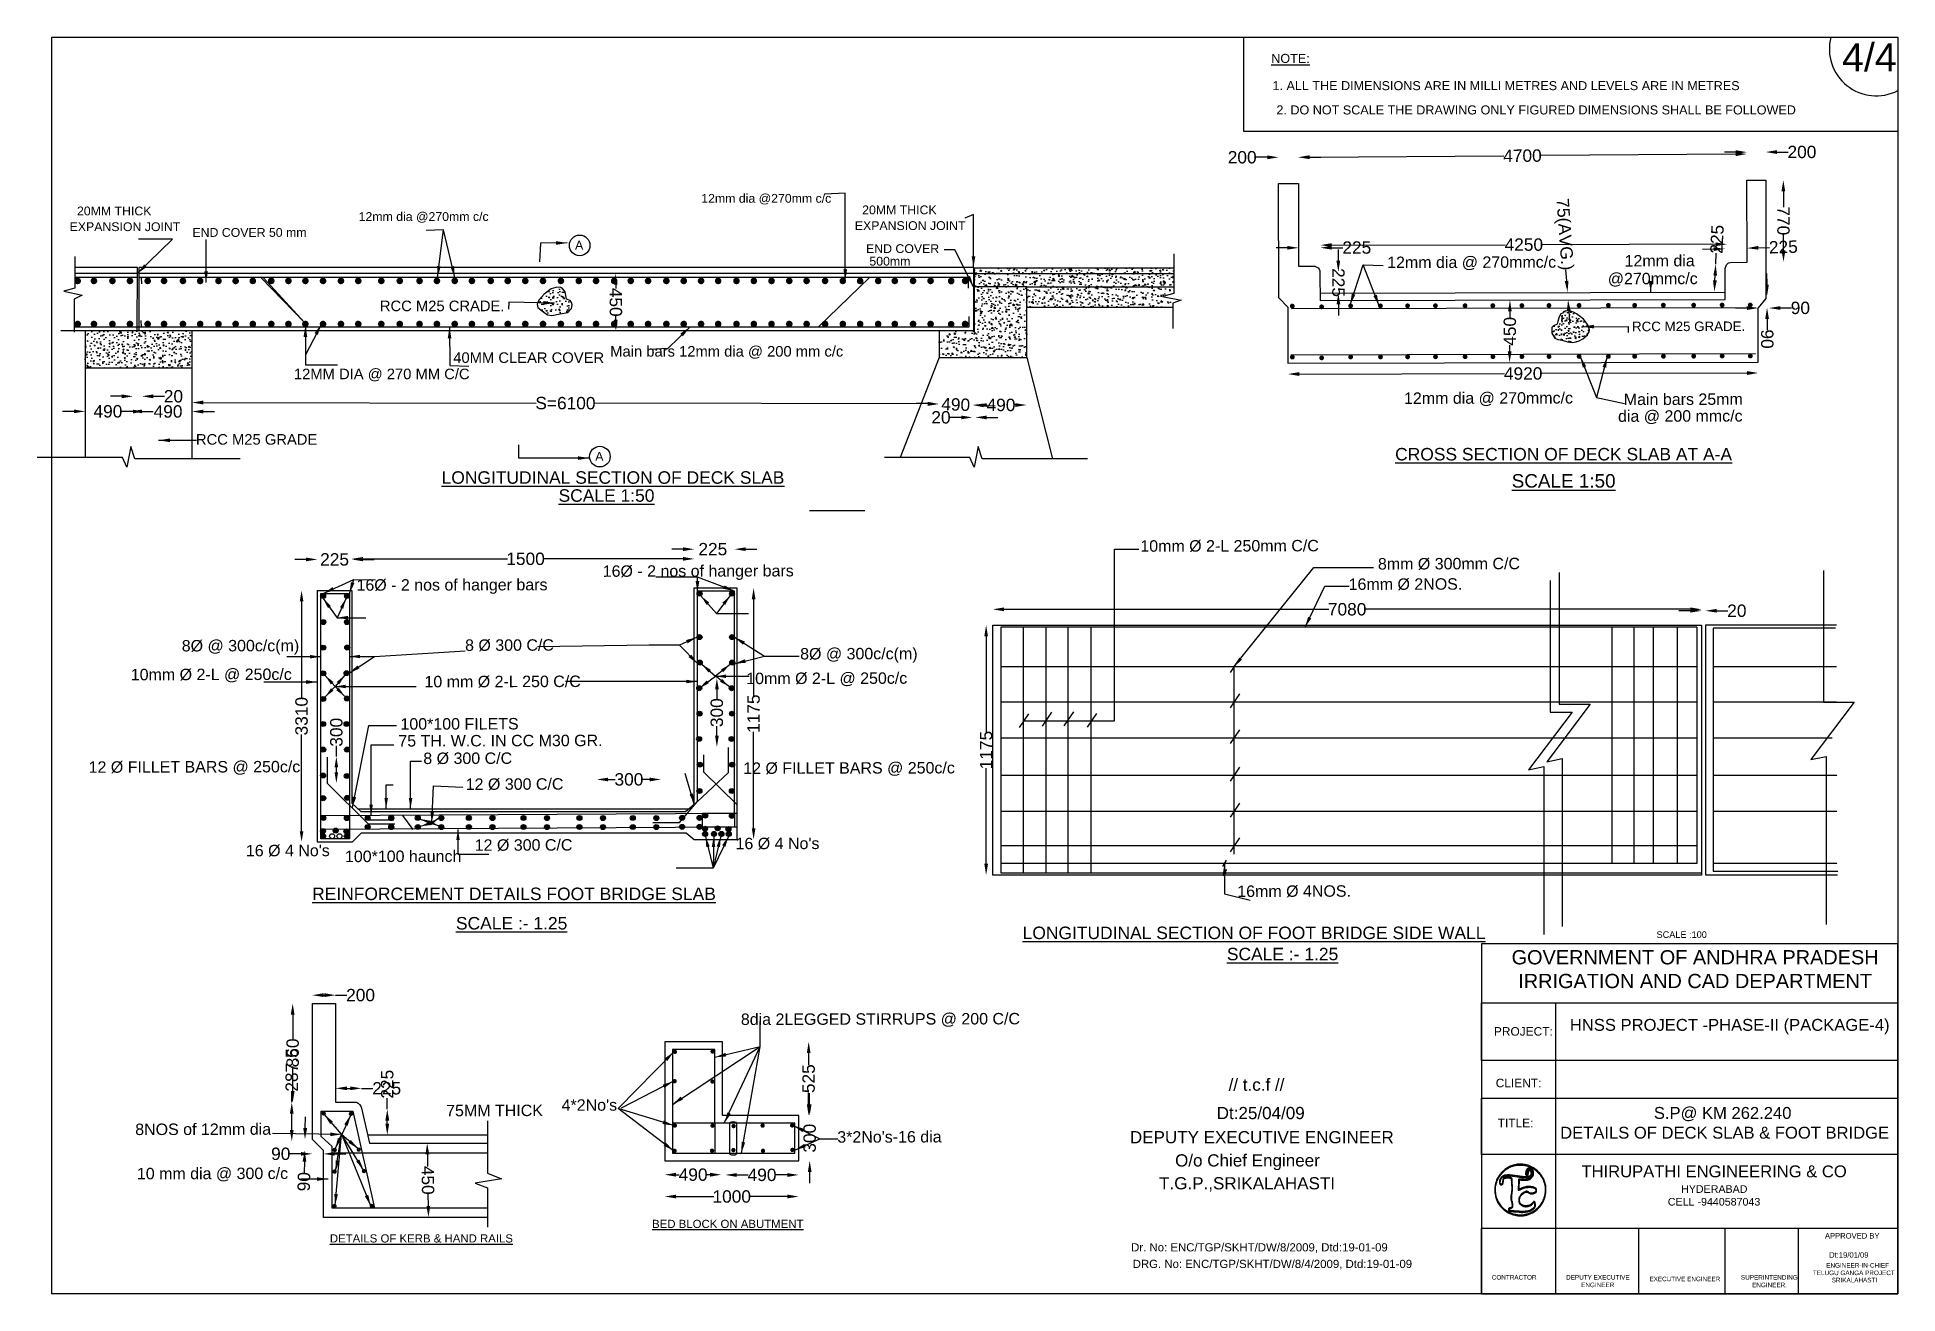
# Model space of a CAD drawing. Header units: millimetres. Extents: x 52616 to 69139, y 1944 to 13106.
import ezdxf

# ---------------------------------------------------------------- set-up
doc = ezdxf.new("R2010")
doc.units = ezdxf.units.MM
doc.header["$MEASUREMENT"] = 0
for name, color, linetype in [('DIMENSION', 7, 'Continuous'), ('DRAWING', 7, 'Continuous'), ('TEXT', 7, 'Continuous')]:
    doc.layers.add(name, color=color, linetype=linetype)
doc.styles.get("Standard").update_dxf_attribs({"font": 'arial.ttf'})
doc.dimstyles.get("Standard").update_dxf_attribs({"dimtxt": 110, "dimasz": 100, "dimexe": 0.18, "dimexo": 0.0625, "dimgap": 0.09, "dimtad": 0, "dimdec": 0, "dimzin": 0, "dimdsep": 46, "dimtxsty": 'Standard', "dimcen": 0.09, "dimse1": 1, "dimse2": 1, "dimadec": 0, "dimazin": 0, "dimtfac": 1, "dimtdec": 0, "dimtofl": 0, "dimtmove": 0, "dimatfit": 3, "dimfxl": 1, "dimtolj": 1, "dimtzin": 0, "dimarcsym": 0})
pattern_1 = [(130, (64140.63, 1333.8), (-112.1495, -9.8118), [11.7269, -128.9955]), (185, (64140.63, 1333.8), (21.6949, 117.6114), [9.3815, -103.1964]), (79.5486, (64131.28, 1332.98), (-90.4546, 107.7996), [9.9663, -109.6293]), (133.8158, (64140.63, 1365.07), (-166.8719, -25.8803), [17.5903, -193.4932]), (83.3644, (64126.72, 1362.91), (-146.142, 152.3114), [14.9495, -164.444]), (188.8158, (64140.63, 1365.07), (-146.142, 152.3114), [14.0722, -154.7946]), (159, (64124.99, 1357.25), (-93.3313, -62.95274), [11.7269, -128.9955]), (214, (64124.99, 1357.25), (-38.0443, 113.3831), [9.3815, -103.1964]), (108.5486, (64117.21, 1352), (-131.3756, 50.4304), [9.9663, -109.6293]), (142.5, (64140.628, 1333.797), (-1.90129, 52.05066), [0, -101.9455, 0, -104.75995, 0, -103.58727]), (172.5, (64140.63, 1333.797), (-41.13306, 61.66948), [0, -59.7288, 0, -99.60014, 0, -39.48043]), (212.5, (64175.496, 1333.797), (-83.46748, -3.52664), [0, -39.08954, 0, -121.95935, 0, -161.83068]), (222.5, (64191.13, 1333.8), (-91.1859, 15.65223), [0, -50.8164, 0, -80.9935, 0, -114.92323])]

msp = doc.modelspace()

# ---------------------------------------------------------------- texts
at = {"layer": 'TEXT'}
for s, height, p in [('4/4', 250, (68644.2, 12801.9)), ('%%UNOTE:', 80, (63575.2, 12877.6)), ('1. ALL THE DIMENSIONS ARE IN MILLI METRES AND LEVELS ARE IN METRES', 80, (63586.4, 12635.6)), ('2. DO NOT SCALE THE DRAWING ONLY FIGURED DIMENSIONS SHALL BE FOLLOWED', 80, (63621, 12419.9)), ('20MM THICK', 78.18, (52969.3, 11523.3)), ('12mm dia @270mm c/c', 78.179, (58513.3, 11635.6)), ('20MM THICK', 78.18, (59942.2, 11532.9)), ('EXPANSION JOINT', 78.179, (52904.1, 11383.6)), ('END COVER 50 mm', 78.179, (53994.7, 11332.6)), ('12mm dia @270mm c/c', 78.179, (55470.5, 11473.7)), ('EXPANSION JOINT', 78.179, (59877, 11393.2)), ('A', 78.2, (57392.4, 11219.8)), ('END COVER', 78.18, (59976.8, 11188.8)), ('500mm', 78.18, (60006.3, 11077.3)), ('RCC M25 CRADE.', 93.815, (55659.2, 10672.2)), ('40MM CLEAR COVER', 93.815, (56310.9, 10212.7)), ('Main bars 12mm dia @ 200 mm c/c', 93.815, (57704.5, 10268.9)), ('12MM DIA @ 270 MM C/C', 93.815, (54895.9, 10067.9)), ('RCC M25 GRADE', 93.815, (54025.8, 9486.5)), ('A', 78.2, (57571.9, 9343.6)), ('%%UCROSS SECTION OF DECK SLAB AT A-A', 110.787, (64675, 9346.6)), ('%%ULONGITUDINAL SECTION OF DECK SLAB', 110.787, (56207.5, 9139.4)), ('%%USCALE 1:50', 110.787, (57246.1, 8979.5)), ('%%USCALE 1:50', 120, (65710.4, 9105.2)), ('%%UREINFORCEMENT DETAILS FOOT BRIDGE SLAB', 110.787, (55057.5, 5441.4)), ('%%USCALE :- 1.25', 110.787, (56334.8, 5180.3)), ('%%ULONGITUDINAL SECTION OF FOOT BRIDGE SIDE WALL', 110.787, (61367.3, 5095)), ('%%USCALE :- 1.25', 110.787, (63181.1, 4906.5)), ('%%UBED BLOCK ON ABUTMENT', 72.486, (58076.6, 2528.8)), ('%%UDETAILS OF KERB & HAND RAILS', 72.486, (55214.9, 2400.1)), ('Dr. No: ENC/TGP/SKHT/DW/8/2009, Dtd:19-01-09', 72.486, (62330.7, 2320.8)), ('DRG. No: ENC/TGP/SKHT/DW/8/4/2009, Dtd:19-01-09', 72.486, (62344.5, 2173.6))]:
    msp.add_text(s, height=height, dxfattribs=at).set_placement(p)
for s, height, p in [('12mm dia @ 270mmc/c', 101.605, (64604.6, 11055.3)), ('12mm dia', 101.61, (66712.8, 11069)), ('@270mmc/c', 101.61, (66563.8, 10910.7)), ('RCC M25 GRADE.', 84.671, (66778.9, 10494.2)), ('12mm dia @ 270mmc/c', 101.605, (64754.3, 9848.5)), ('Main bars 25mm', 101.605, (66706.1, 9838.4)), ('dia @ 200 mmc/c', 101.605, (66654.7, 9689.4)), ('10mm Ø 2-L 250mm C/C', 101.605, (62412.7, 8535.5)), ('8mm Ø 300mm C/C', 101.605, (64522.4, 8377.4)), ('16Ø - 2 nos of hanger bars', 101.605, (55451.7, 8189.2)), ('16Ø - 2 nos of hanger bars', 101.605, (57638.4, 8312.6)), ('16mm Ø 2NOS.', 101.605, (64262.5, 8196.4)), ('8Ø @ 300c/c(m)', 101.605, (53900, 7649.6)), ('8 Ø 300 C/C', 101.605, (56416.1, 7654.8)), ('8Ø @ 300c/c(m)', 101.605, (59391.6, 7578.4)), ('10mm Ø 2-L @ 250c/c ', 101.605, (53447.4, 7393.5)), ('10 mm Ø 2-L 250 C/C', 101.605, (56055.4, 7330.8)), ('10mm Ø 2-L @ 250c/c ', 101.605, (58912.9, 7359.5)), ('100*100 FILETS', 101.605, (55842.2, 6954.9)), ('75 TH. W.C. IN CC M30 GR.', 101.605, (55823.3, 6804.9)), ('12 Ø FILLET BARS @ 250c/c ', 101.605, (53072.9, 6572)), ('8 Ø 300 C/C', 101.605, (56045.2, 6649.6)), ('12 Ø FILLET BARS @ 250c/c ', 101.605, (58886.1, 6562.2)), ('12 Ø 300 C/C', 101.605, (56421.8, 6420.3)), ('12 Ø 300 C/C', 101.605, (56501.7, 5879.1)), ("16 Ø 4 No's", 101.605, (58818, 5893)), ("16 Ø 4 No's", 101.605, (54469.5, 5829.9)), ('100*100 haunch', 101.605, (55349.3, 5778.6)), ('16mm Ø 4NOS.', 101.605, (63273.6, 5469.1)), ('8dia 2LEGGED STIRRUPS @ 200 C/C', 101.605, (58865.1, 4331.9)), ("4*2No's", 101.61, (57273.4, 3569.7)), ('75MM THICK', 101.61, (56247.7, 3520.9)), ('8NOS of 12mm dia ', 101.605, (53486.6, 3354.1)), ("3*2No's-16 dia", 101.605, (59721.3, 3286.7)), ('10 mm dia @ 300 c/c', 101.605, (53501.5, 2961))]:
    msp.add_text(s, height=height, rotation=0.13367, dxfattribs=at).set_placement(p)
at = {"layer": 'TEXT', "color": 7}
for s, height, p in [('SCALE :100', 58.1, (66996.9, 5105.8)), ('// t.c.f // ', 108.22, (63196.6, 3747.7)), ('Dt:25/04/09', 108.22, (63090.7, 3495.8)), ('O/o Chief Engineer', 108.22, (62721.1, 3075.1)), ('T.G.P.,SRIKALAHASTI', 108.22, (62579.2, 2872)), ('APPROVED BY', 48.417, (68492.1, 2435.1)), ('Dt:19/01/09', 48.417, (68529.3, 2265.1)), ('TELUGU GANGA PROJECT', 40.347, (68385.5, 2110.1)), ('CONTRACTOR', 40.35, (65533.5, 2070.5)), ('SRIKALAHASTI', 40.347, (68551.9, 2045.8))]:
    msp.add_text(s, height=height, dxfattribs=at).set_placement(p)
for s, insert, char_height, width, attachment_point in [('GOVERNMENT OF ANDHRA PRADESH\\PIRRIGATION AND CAD DEPARTMENT', (67339.2, 4827.2), 126.496, 3607.509, 5), ('PROJECT:', (65552.6, 4312.8), 75.73, 706.611, 1), ('HNSS PROJECT -PHASE-II (PACKAGE-4)', (67646.6, 4317.1), 105.413, 3607.509, 5), ('CLIENT:', (65568.6, 3854.5), 75.73, 706.611, 1), ('TITLE:', (65586, 3499.6), 75.73, 410.668, 1), ('\\pi1032;S.P@ KM 262.240\\P\\pi159.01; DETAILS OF DECK SLAB & FOOT BRIDGE', (65941, 3603.7), 105.413, 3272.32, 1), ('DEPUTY EXECUTIVE ENGINEER  ', (62319.8, 3389.4), 108.22, 3039.412, 1), ('\\pi462.99;THIRUPATHI ENGINEERING & CO\\P\\pi1347.8;{\\H0.64302x;HYDERABAD\\P\\pi1230;CELL -9440587043}', (65867, 3084.5), 105.413, 3272.32, 1), ('ENGINEER-IN-CHIEF  ', (68503.7, 2217.2), 40.347, 939.822, 1), ('\\pi191.72;DEPUTY EXECUTIVE \\P\\pi325.3;ENGINEER  ', (66002.2, 2110.8), 40.347, 939.822, 1), ('  EXECUTIVE ENGINEER  ', (66902, 2096.3), 40.347, 939.822, 1), ('\\pi45.647;SUPERINTENDING \\P\\pi144.37;ENGINEER.', (67700.8, 2110.4), 40.347, 589.441, 1)]:
    msp.add_mtext(s, dxfattribs=dict(at, insert=insert, char_height=char_height, width=width, attachment_point=attachment_point))

# ---------------------------------------------------------------- blocks, each defined once
blk = doc.blocks.new('*D2')
at = {"layer": 'Defpoints', "color": 0}
for p in [(60947, 9839), (60947, 9817), (61403, 9817)]:
    blk.add_point(p, dxfattribs=at)
at = {"layer": 'DIMENSION', "color": 0, "lineweight": -2}
for p, q in [((61047, 9839), (61052, 9839)), ((61303, 9839), (61299, 9839))]:
    blk.add_line(p, q, dxfattribs=at)
at = {"layer": 'DIMENSION', "color": 0}
for points in [[(61047, 9855), (61047, 9822), (60947, 9839)], [(61303, 9855), (61303, 9822), (61403, 9839)]]:
    blk.add_solid(points, dxfattribs=at)
at = {"layer": 'DIMENSION', "color": 0, "insert": (61175, 9839), "char_height": 110, "attachment_point": 5}
blk.add_mtext('\\A1;490', dxfattribs=at)
blk = doc.blocks.new('*D5')
at = {"layer": 'Defpoints', "color": 0}
for p in [(53990, 9861), (53990, 9847), (60624, 9833)]:
    blk.add_point(p, dxfattribs=at)
at = {"layer": 'DIMENSION', "color": 0, "lineweight": -2}
for p, q in [((54090, 9861), (57047, 9855)), ((60524, 9848), (57567, 9854))]:
    blk.add_line(p, q, dxfattribs=at)
at = {"layer": 'DIMENSION', "color": 0}
for points in [[(54090, 9878), (54090, 9844), (53990, 9861)], [(60524, 9865), (60524, 9831), (60624, 9848)]]:
    blk.add_solid(points, dxfattribs=at)
at = {"layer": 'DIMENSION', "color": 0, "insert": (57307, 9855), "char_height": 110, "attachment_point": 5, "rotation": 359.882}
blk.add_mtext('\\A1;S=6100', dxfattribs=at)
blk = doc.blocks.new('*D3')
at = {"layer": 'Defpoints', "color": 0}
for p in [(60922, 9839), (60947, 9839), (60922, 9729)]:
    blk.add_point(p, dxfattribs=at)
at = {"layer": 'DIMENSION', "color": 0, "lineweight": -2}
for p, q in [((60822, 9729), (60722, 9729)), ((61047, 9729), (61147, 9729))]:
    blk.add_line(p, q, dxfattribs=at)
at = {"layer": 'DIMENSION', "color": 0}
for points in [[(60822, 9745), (60822, 9712), (60922, 9729)], [(61047, 9745), (61047, 9712), (60947, 9729)]]:
    blk.add_solid(points, dxfattribs=at)
at = {"layer": 'DIMENSION', "color": 0, "insert": (60642, 9729), "char_height": 110, "attachment_point": 5}
blk.add_mtext('\\A1;20', dxfattribs=at)
blk = doc.blocks.new('*D4')
at = {"layer": 'Defpoints', "color": 0}
for p in [(60624, 9848), (60624, 9848), (60922, 9839)]:
    blk.add_point(p, dxfattribs=at)
at = {"layer": 'DIMENSION', "color": 0, "lineweight": -2}
for p, q in [((60524, 9851), (60424, 9854)), ((61022, 9836), (61122, 9833))]:
    blk.add_line(p, q, dxfattribs=at)
at = {"layer": 'DIMENSION', "color": 0}
for points in [[(60525, 9867), (60524, 9834), (60624, 9848)], [(61022, 9852), (61021, 9819), (60922, 9839)]]:
    blk.add_solid(points, dxfattribs=at)
at = {"layer": 'DIMENSION', "color": 0, "insert": (60773, 9843), "char_height": 110, "attachment_point": 5, "rotation": 358.2689}
blk.add_mtext('\\A1;490', dxfattribs=at)
blk = doc.blocks.new('*D6')
at = {"layer": 'Defpoints', "color": 0}
for p in [(57753, 11007), (57780, 11007), (57782, 10497)]:
    blk.add_point(p, dxfattribs=at)
at = {"layer": 'DIMENSION', "color": 0, "lineweight": -2}
for p, q in [((57754, 10907), (57754, 10875)), ((57754, 10597), (57754, 10628))]:
    blk.add_line(p, q, dxfattribs=at)
at = {"layer": 'DIMENSION', "color": 0}
for points in [[(57770, 10907), (57737, 10907), (57753, 11007)], [(57771, 10597), (57738, 10597), (57755, 10497)]]:
    blk.add_solid(points, dxfattribs=at)
at = {"layer": 'DIMENSION', "color": 0, "insert": (57754, 10752), "char_height": 110, "attachment_point": 5, "rotation": 270.1512}
blk.add_mtext('\\A1;450', dxfattribs=at)
blk = doc.blocks.new('*D7')
at = {"layer": 'Defpoints', "color": 0}
for p in [(53446, 10170), (53042, 9801), (53446, 9782)]:
    blk.add_point(p, dxfattribs=at)
at = {"layer": 'DRAWING', "color": 0, "lineweight": -2}
for p, q in [((52942, 9782), (52842, 9782)), ((53546, 9782), (53646, 9782))]:
    blk.add_line(p, q, dxfattribs=at)
at = {"layer": 'DRAWING', "color": 0}
for points in [[(52942, 9799), (52942, 9766), (53042, 9782)], [(53546, 9799), (53546, 9766), (53446, 9782)]]:
    blk.add_solid(points, dxfattribs=at)
at = {"layer": 'DRAWING', "color": 0, "insert": (53244, 9782), "char_height": 110, "attachment_point": 5}
blk.add_mtext('\\A1;490', dxfattribs=at)
blk = doc.blocks.new('*D8')
at = {"layer": 'Defpoints', "color": 0}
for p in [(53566, 10170), (53990, 10170), (53990, 9781)]:
    blk.add_point(p, dxfattribs=at)
at = {"layer": 'DRAWING', "color": 0, "lineweight": -2}
for p, q in [((53466, 9781), (53366, 9781)), ((54090, 9781), (54190, 9781))]:
    blk.add_line(p, q, dxfattribs=at)
at = {"layer": 'DRAWING', "color": 0}
for points in [[(53466, 9797), (53466, 9764), (53566, 9781)], [(54090, 9797), (54090, 9764), (53990, 9781)]]:
    blk.add_solid(points, dxfattribs=at)
at = {"layer": 'DRAWING', "color": 0, "insert": (53778, 9781), "char_height": 110, "attachment_point": 5}
blk.add_mtext('\\A1;490', dxfattribs=at)
blk = doc.blocks.new('*D9')
at = {"layer": 'Defpoints', "color": 0}
for p in [(53546, 9916), (53466, 9779), (53546, 9777)]:
    blk.add_point(p, dxfattribs=at)
at = {"layer": 'DRAWING', "color": 0, "lineweight": -2}
for p, q in [((53366, 9916), (53266, 9916)), ((53646, 9916), (53746, 9916))]:
    blk.add_line(p, q, dxfattribs=at)
at = {"layer": 'DRAWING', "color": 0}
for points in [[(53366, 9933), (53366, 9899), (53466, 9916)], [(53646, 9933), (53646, 9899), (53546, 9916)]]:
    blk.add_solid(points, dxfattribs=at)
at = {"layer": 'DRAWING', "color": 0, "insert": (53826, 9916), "char_height": 110, "attachment_point": 5}
blk.add_mtext('\\A1;20', dxfattribs=at)
blk = doc.blocks.new('*D13')
at = {"layer": 'Defpoints', "color": 0}
for p in [(63724, 10211), (67900, 10220), (67900, 10123)]:
    blk.add_point(p, dxfattribs=at)
at = {"layer": 'DIMENSION', "color": 0, "lineweight": -2}
for p, q in [((63824, 10114), (65646, 10118)), ((67800, 10123), (65978, 10119))]:
    blk.add_line(p, q, dxfattribs=at)
at = {"layer": 'DIMENSION', "color": 0}
for points in [[(63824, 10131), (63824, 10097), (63724, 10114)], [(67800, 10140), (67800, 10106), (67900, 10123)]]:
    blk.add_solid(points, dxfattribs=at)
at = {"layer": 'DIMENSION', "color": 0, "insert": (65812, 10118), "char_height": 110, "attachment_point": 5, "rotation": 0.1337}
blk.add_mtext('\\A1;4920', dxfattribs=at)
blk = doc.blocks.new('*D14')
at = {"layer": 'Defpoints', "color": 0}
for p in [(65695, 10771), (65717, 10770), (65714, 10215)]:
    blk.add_point(p, dxfattribs=at)
at = {"layer": 'DIMENSION', "color": 0, "lineweight": -2}
for p, q in [((65695, 10671), (65694, 10617)), ((65693, 10315), (65693, 10369))]:
    blk.add_line(p, q, dxfattribs=at)
at = {"layer": 'DIMENSION', "color": 0}
for points in [[(65678, 10671), (65711, 10670), (65695, 10771)], [(65676, 10315), (65709, 10315), (65692, 10215)]]:
    blk.add_solid(points, dxfattribs=at)
at = {"layer": 'DIMENSION', "color": 0, "insert": (65694, 10493), "char_height": 110, "attachment_point": 5, "rotation": 89.6666}
blk.add_mtext('\\A1;450', dxfattribs=at)
blk = doc.blocks.new('*D10')
at = {"layer": 'Defpoints', "color": 0}
for p in [(66161, 10838), (66166, 10771), (66206, 10841)]:
    blk.add_point(p, dxfattribs=at)
at = {"layer": 'DIMENSION', "color": 0, "lineweight": -2}
for p, q in [((66199, 10941), (66191, 11041)), ((66218, 10675), (66225, 10575))]:
    blk.add_line(p, q, dxfattribs=at)
at = {"layer": 'DIMENSION', "color": 0}
for points in [[(66215, 10942), (66182, 10940), (66206, 10841)], [(66235, 10676), (66201, 10674), (66211, 10774)]]:
    blk.add_solid(points, dxfattribs=at)
at = {"layer": 'DIMENSION', "color": 0, "insert": (66169, 11354), "char_height": 110, "attachment_point": 5, "rotation": 274.1572}
blk.add_mtext('\\A1;75(AVG.)', dxfattribs=at)
blk = doc.blocks.new('*D15')
at = {"layer": 'Defpoints', "color": 0}
for p in [(64012, 11236), (63818, 11164), (64013, 11164)]:
    blk.add_point(p, dxfattribs=at)
at = {"layer": 'DIMENSION', "color": 0, "lineweight": -2}
for p, q in [((64112, 11236), (64212, 11236)), ((63718, 11235), (63618, 11235))]:
    blk.add_line(p, q, dxfattribs=at)
at = {"layer": 'DIMENSION', "color": 0}
for points in [[(63718, 11252), (63718, 11219), (63818, 11235)], [(64112, 11253), (64112, 11219), (64012, 11236)]]:
    blk.add_solid(points, dxfattribs=at)
at = {"layer": 'DIMENSION', "color": 0, "insert": (64335, 11237), "char_height": 110, "attachment_point": 5, "rotation": 0.1337}
blk.add_mtext('\\A1;225', dxfattribs=at)
blk = doc.blocks.new('*D11')
at = {"layer": 'Defpoints', "color": 0}
for p in [(64133, 11020), (64171, 11021), (64133, 10833)]:
    blk.add_point(p, dxfattribs=at)
at = {"layer": 'DIMENSION', "color": 0, "lineweight": -2}
for p, q in [((64171, 11121), (64171, 11221)), ((64172, 10733), (64172, 10633))]:
    blk.add_line(p, q, dxfattribs=at)
at = {"layer": 'DIMENSION', "color": 0}
for points in [[(64187, 11121), (64154, 11120), (64171, 11021)], [(64188, 10733), (64155, 10733), (64171, 10833)]]:
    blk.add_solid(points, dxfattribs=at)
at = {"layer": 'DIMENSION', "color": 0, "insert": (64171, 10927), "char_height": 110, "attachment_point": 5, "rotation": 270.1337}
blk.add_mtext('\\A1;225', dxfattribs=at)
blk = doc.blocks.new('*D16')
at = {"layer": 'Defpoints', "color": 0}
for p in [(67899, 10701), (67996, 10701), (67996, 10700)]:
    blk.add_point(p, dxfattribs=at)
at = {"layer": 'DIMENSION', "color": 0, "lineweight": -2}
for p, q in [((67799, 10700), (67699, 10700)), ((68096, 10701), (68196, 10701))]:
    blk.add_line(p, q, dxfattribs=at)
at = {"layer": 'DIMENSION', "color": 0}
for points in [[(67798, 10717), (67799, 10683), (67899, 10700)], [(68096, 10717), (68096, 10684), (67996, 10700)]]:
    blk.add_solid(points, dxfattribs=at)
at = {"layer": 'DIMENSION', "color": 0, "insert": (68274, 10701), "char_height": 110, "attachment_point": 5, "rotation": 0.1337}
blk.add_mtext('\\A1;90', dxfattribs=at)
blk = doc.blocks.new('*D17')
at = {"layer": 'Defpoints', "color": 0}
for p in [(67968, 10808), (67969, 10704), (67978, 10704)]:
    blk.add_point(p, dxfattribs=at)
at = {"layer": 'DIMENSION', "color": 0, "lineweight": -2}
for p, q in [((67978, 10908), (67977, 11008)), ((67978, 10604), (67979, 10504))]:
    blk.add_line(p, q, dxfattribs=at)
at = {"layer": 'DIMENSION', "color": 0}
for points in [[(67994, 10908), (67961, 10908), (67978, 10808)], [(67995, 10604), (67962, 10604), (67978, 10704)]]:
    blk.add_solid(points, dxfattribs=at)
at = {"layer": 'DIMENSION', "color": 0, "insert": (67979, 10425), "char_height": 110, "attachment_point": 5, "rotation": 270.1337}
blk.add_mtext('\\A1;90', dxfattribs=at)
blk = doc.blocks.new('*D18')
at = {"layer": 'Defpoints', "color": 0}
for p in [(67522, 11089), (67619, 11084), (67606, 10841)]:
    blk.add_point(p, dxfattribs=at)
at = {"layer": 'DIMENSION', "color": 0, "lineweight": -2}
for p, q in [((67522, 11089), (67527, 11189)), ((67515, 10946), (67517, 10989))]:
    blk.add_line(p, q, dxfattribs=at)
at = {"layer": 'DIMENSION', "color": 0}
for points in [[(67501, 10990), (67534, 10988), (67522, 11089)], [(67498, 10947), (67532, 10945), (67510, 10846)]]:
    blk.add_solid(points, dxfattribs=at)
at = {"layer": 'DIMENSION', "color": 0, "insert": (67534, 11311), "char_height": 110, "attachment_point": 5, "rotation": 87.1089}
blk.add_mtext('\\A1;225', dxfattribs=at)
blk = doc.blocks.new('*D12')
at = {"layer": 'Defpoints', "color": 0}
for p in [(67623, 11267), (64013, 11164), (67623, 11172)]:
    blk.add_point(p, dxfattribs=at)
at = {"layer": 'DIMENSION', "color": 0, "lineweight": -2}
for p, q in [((64112, 11259), (65651, 11262)), ((67523, 11267), (65984, 11263))]:
    blk.add_line(p, q, dxfattribs=at)
at = {"layer": 'DIMENSION', "color": 0}
for points in [[(64112, 11276), (64112, 11242), (64012, 11259)], [(67523, 11283), (67523, 11250), (67623, 11267)]]:
    blk.add_solid(points, dxfattribs=at)
at = {"layer": 'DIMENSION', "color": 0, "insert": (65818, 11263), "char_height": 110, "attachment_point": 5, "rotation": 0.1337}
blk.add_mtext('\\A1;4250', dxfattribs=at)
blk = doc.blocks.new('*D19')
at = {"layer": 'Defpoints', "color": 0}
for p in [(67605, 11206), (67800, 11232), (67801, 11212)]:
    blk.add_point(p, dxfattribs=at)
at = {"layer": 'DIMENSION', "color": 0, "lineweight": -2}
for p, q in [((67900, 11235), (68000, 11238)), ((67504, 11223), (67405, 11220))]:
    blk.add_line(p, q, dxfattribs=at)
at = {"layer": 'DIMENSION', "color": 0}
for points in [[(67504, 11240), (67505, 11207), (67604, 11226)], [(67900, 11252), (67901, 11219), (67800, 11232)]]:
    blk.add_solid(points, dxfattribs=at)
at = {"layer": 'DIMENSION', "color": 0, "insert": (68123, 11242), "char_height": 110, "attachment_point": 5, "rotation": 1.7355}
blk.add_mtext('\\A1;225', dxfattribs=at)
blk = doc.blocks.new('*D20')
at = {"layer": 'Defpoints', "color": 0}
for p in [(67966, 11837), (67968, 11112), (68124, 11112)]:
    blk.add_point(p, dxfattribs=at)
at = {"layer": 'DIMENSION', "color": 0, "lineweight": -2}
for p, q in [((68123, 11737), (68123, 11596)), ((68124, 11212), (68124, 11354))]:
    blk.add_line(p, q, dxfattribs=at)
at = {"layer": 'DIMENSION', "color": 0}
for points in [[(68139, 11738), (68106, 11737), (68123, 11837)], [(68141, 11212), (68107, 11212), (68124, 11112)]]:
    blk.add_solid(points, dxfattribs=at)
at = {"layer": 'DIMENSION', "color": 0, "insert": (68123, 11475), "char_height": 110, "attachment_point": 5, "rotation": 270.1337}
blk.add_mtext('\\A1;770', dxfattribs=at)
blk = doc.blocks.new('*D21')
at = {"layer": 'Defpoints', "color": 0}
for p in [(63639, 12039), (63640, 11807), (63816, 11808)]:
    blk.add_point(p, dxfattribs=at)
at = {"layer": 'DIMENSION', "color": 0, "lineweight": -2}
for p, q in [((63539, 12039), (63439, 12039)), ((63916, 12040), (64016, 12040))]:
    blk.add_line(p, q, dxfattribs=at)
at = {"layer": 'DIMENSION', "color": 0}
for points in [[(63539, 12056), (63539, 12022), (63639, 12039)], [(63916, 12057), (63916, 12023), (63816, 12040)]]:
    blk.add_solid(points, dxfattribs=at)
at = {"layer": 'DIMENSION', "color": 0, "insert": (63317, 12039), "char_height": 110, "attachment_point": 5, "rotation": 0.1337}
blk.add_mtext('\\A1;200', dxfattribs=at)
blk = doc.blocks.new('*D22')
at = {"layer": 'Defpoints', "color": 0}
for p in [(67798, 12068), (63816, 11808), (67800, 11837)]:
    blk.add_point(p, dxfattribs=at)
at = {"layer": 'DIMENSION', "color": 0, "lineweight": -2}
for p, q in [((67698, 12067), (65973, 12054)), ((63915, 12039), (65640, 12052))]:
    blk.add_line(p, q, dxfattribs=at)
at = {"layer": 'DIMENSION', "color": 0}
for points in [[(67698, 12084), (67698, 12050), (67798, 12068)], [(63915, 12056), (63915, 12023), (63815, 12039)]]:
    blk.add_solid(points, dxfattribs=at)
at = {"layer": 'DIMENSION', "color": 0, "insert": (65806, 12053), "char_height": 110, "attachment_point": 5, "rotation": 0.4183}
blk.add_mtext('\\A1;4700', dxfattribs=at)
blk = doc.blocks.new('*D23')
at = {"layer": 'Defpoints', "color": 0}
for p in [(67966, 12086), (67800, 11837), (67966, 11837)]:
    blk.add_point(p, dxfattribs=at)
at = {"layer": 'DIMENSION', "color": 0, "lineweight": -2}
for p, q in [((67699, 12085), (67599, 12085)), ((68066, 12086), (68166, 12086))]:
    blk.add_line(p, q, dxfattribs=at)
at = {"layer": 'DIMENSION', "color": 0}
for points in [[(67699, 12102), (67699, 12068), (67799, 12085)], [(68065, 12102), (68066, 12069), (67966, 12086)]]:
    blk.add_solid(points, dxfattribs=at)
at = {"layer": 'DIMENSION', "color": 0, "insert": (68288, 12086), "char_height": 110, "attachment_point": 5, "rotation": 0.1337}
blk.add_mtext('\\A1;200', dxfattribs=at)
blk = doc.blocks.new('*D27')
at = {"layer": 'Defpoints', "color": 0}
for p in [(56073, 3282), (56085, 2623), (56091, 2623)]:
    blk.add_point(p, dxfattribs=at)
at = {"layer": 'DIMENSION', "color": 0, "lineweight": -2}
for p, q in [((56081, 3182), (56083, 3076)), ((56090, 2723), (56088, 2829))]:
    blk.add_line(p, q, dxfattribs=at)
at = {"layer": 'DIMENSION', "color": 0}
for points in [[(56098, 3183), (56064, 3182), (56079, 3282)], [(56106, 2723), (56073, 2723), (56091, 2623)]]:
    blk.add_solid(points, dxfattribs=at)
at = {"layer": 'DIMENSION', "color": 0, "insert": (56085, 2953), "char_height": 110, "attachment_point": 5, "rotation": 271.0811}
blk.add_mtext('\\A1;450', dxfattribs=at)
blk = doc.blocks.new('*D28')
at = {"layer": 'Defpoints', "color": 0}
for p in [(55058, 3217), (55058, 3187), (55158, 3217)]:
    blk.add_point(p, dxfattribs=at)
at = {"layer": 'DIMENSION', "color": 0, "lineweight": -2}
for p, q in [((54958, 3187), (54858, 3187)), ((55258, 3187), (55358, 3187))]:
    blk.add_line(p, q, dxfattribs=at)
at = {"layer": 'DIMENSION', "color": 0}
for points in [[(54958, 3204), (54958, 3171), (55058, 3187)], [(55258, 3204), (55258, 3171), (55158, 3187)]]:
    blk.add_solid(points, dxfattribs=at)
at = {"layer": 'DIMENSION', "color": 0, "insert": (54779, 3187), "char_height": 110, "attachment_point": 5}
blk.add_mtext('\\A1;90', dxfattribs=at)
blk = doc.blocks.new('*D29')
at = {"layer": 'Defpoints', "color": 0}
for p in [(55060, 3315), (54992, 3218), (55058, 3217)]:
    blk.add_point(p, dxfattribs=at)
at = {"layer": 'DIMENSION', "color": 0, "lineweight": -2}
for p, q in [((54996, 3416), (54998, 3516)), ((54989, 3118), (54987, 3018))]:
    blk.add_line(p, q, dxfattribs=at)
at = {"layer": 'DIMENSION', "color": 0}
for points in [[(54979, 3417), (55013, 3416), (54994, 3316)], [(54973, 3119), (55006, 3118), (54992, 3218)]]:
    blk.add_solid(points, dxfattribs=at)
at = {"layer": 'DIMENSION', "color": 0, "insert": (54985, 2940), "char_height": 110, "attachment_point": 5, "rotation": 88.7018}
blk.add_mtext('\\A1;90', dxfattribs=at)
blk = doc.blocks.new('*D25')
at = {"layer": 'Defpoints', "color": 0}
for p in [(54861, 3645), (54877, 3645), (54861, 3299)]:
    blk.add_point(p, dxfattribs=at)
at = {"layer": 'DIMENSION', "color": 0, "lineweight": -2}
for p, q in [((54877, 3645), (54877, 3745)), ((54877, 3399), (54877, 3545))]:
    blk.add_line(p, q, dxfattribs=at)
at = {"layer": 'DIMENSION', "color": 0}
for points in [[(54860, 3545), (54893, 3545), (54877, 3645)], [(54860, 3399), (54893, 3399), (54877, 3299)]]:
    blk.add_solid(points, dxfattribs=at)
at = {"layer": 'DIMENSION', "color": 0, "insert": (54877, 3932), "char_height": 110, "attachment_point": 5, "rotation": 90}
blk.add_mtext('\\A1;287.5', dxfattribs=at)
blk = doc.blocks.new('*D30')
at = {"layer": 'Defpoints', "color": 0}
for p in [(55266, 3769), (55497, 3769), (55497, 3769)]:
    blk.add_point(p, dxfattribs=at)
at = {"layer": 'DIMENSION', "color": 0, "lineweight": -2}
for p, q in [((55366, 3769), (55397, 3769)), ((55497, 3769), (55597, 3769))]:
    blk.add_line(p, q, dxfattribs=at)
at = {"layer": 'DIMENSION', "color": 0}
for points in [[(55366, 3786), (55366, 3753), (55266, 3769)], [(55397, 3786), (55397, 3753), (55497, 3769)]]:
    blk.add_solid(points, dxfattribs=at)
at = {"layer": 'DIMENSION', "color": 0, "insert": (55720, 3769), "char_height": 110, "attachment_point": 5}
blk.add_mtext('\\A1;225', dxfattribs=at)
blk = doc.blocks.new('*D31')
at = {"layer": 'Defpoints', "color": 0}
for p in [(55725, 3583), (55727, 3583), (55727, 3356)]:
    blk.add_point(p, dxfattribs=at)
at = {"layer": 'DIMENSION', "color": 0, "lineweight": -2}
for p, q in [((55725, 3583), (55725, 3683)), ((55725, 3456), (55725, 3483))]:
    blk.add_line(p, q, dxfattribs=at)
at = {"layer": 'DIMENSION', "color": 0}
for points in [[(55708, 3483), (55742, 3483), (55725, 3583)], [(55708, 3456), (55742, 3456), (55725, 3356)]]:
    blk.add_solid(points, dxfattribs=at)
at = {"layer": 'DIMENSION', "color": 0, "insert": (55725, 3806), "char_height": 110, "attachment_point": 5, "rotation": 90}
blk.add_mtext('\\A1;225', dxfattribs=at)
blk = doc.blocks.new('*D26')
at = {"layer": 'Defpoints', "color": 0}
for p in [(54877, 4523), (54885, 4523), (54877, 3645)]:
    blk.add_point(p, dxfattribs=at)
at = {"layer": 'DIMENSION', "color": 0, "lineweight": -2}
for p, q in [((54885, 4423), (54885, 4205)), ((54885, 3745), (54885, 3962))]:
    blk.add_line(p, q, dxfattribs=at)
at = {"layer": 'DIMENSION', "color": 0}
for points in [[(54868, 4423), (54902, 4423), (54885, 4523)], [(54868, 3745), (54902, 3745), (54885, 3645)]]:
    blk.add_solid(points, dxfattribs=at)
at = {"layer": 'DIMENSION', "color": 0, "insert": (54885, 4084), "char_height": 110, "attachment_point": 5, "rotation": 90}
blk.add_mtext('\\A1;860', dxfattribs=at)
blk = doc.blocks.new('*D32')
at = {"layer": 'Defpoints', "color": 0}
for p in [(55060, 4522), (55266, 4597), (55266, 4522)]:
    blk.add_point(p, dxfattribs=at)
at = {"layer": 'DIMENSION', "color": 0, "lineweight": -2}
for p, q in [((55160, 4597), (55166, 4597)), ((55266, 4597), (55366, 4597))]:
    blk.add_line(p, q, dxfattribs=at)
at = {"layer": 'DIMENSION', "color": 0}
for points in [[(55160, 4614), (55160, 4580), (55060, 4597)], [(55166, 4614), (55166, 4580), (55266, 4597)]]:
    blk.add_solid(points, dxfattribs=at)
at = {"layer": 'DIMENSION', "color": 0, "insert": (55488, 4597), "char_height": 110, "attachment_point": 5}
blk.add_mtext('\\A1;200', dxfattribs=at)
blk = doc.blocks.new('*D33')
at = {"layer": 'Defpoints', "color": 0}
for p in [(58703, 4183), (59467, 4183), (59379, 3527)]:
    blk.add_point(p, dxfattribs=at)
at = {"layer": 'DRAWING', "color": 0, "lineweight": -2}
for p, q in [((59467, 4083), (59467, 3977)), ((59467, 3627), (59467, 3733))]:
    blk.add_line(p, q, dxfattribs=at)
at = {"layer": 'DRAWING', "color": 0}
for points in [[(59451, 4083), (59484, 4083), (59467, 4183)], [(59451, 3627), (59484, 3627), (59467, 3527)]]:
    blk.add_solid(points, dxfattribs=at)
at = {"layer": 'DRAWING', "color": 0, "insert": (59467, 3855), "char_height": 110, "attachment_point": 5, "rotation": 90}
blk.add_mtext('\\A1;525', dxfattribs=at)
blk = doc.blocks.new('*D34')
at = {"layer": 'Defpoints', "color": 0}
for p in [(59379, 3527), (59476, 3527), (59379, 3126)]:
    blk.add_point(p, dxfattribs=at)
at = {"layer": 'DRAWING', "color": 0, "lineweight": -2}
for p, q in [((59476, 3627), (59476, 3727)), ((59476, 3026), (59476, 2926))]:
    blk.add_line(p, q, dxfattribs=at)
at = {"layer": 'DRAWING', "color": 0}
for points in [[(59460, 3627), (59493, 3627), (59476, 3527)], [(59460, 3026), (59493, 3026), (59476, 3126)]]:
    blk.add_solid(points, dxfattribs=at)
at = {"layer": 'DRAWING', "color": 0, "insert": (59476, 3326), "char_height": 110, "attachment_point": 5, "rotation": 90}
blk.add_mtext('\\A1;300', dxfattribs=at)
blk = doc.blocks.new('*D35')
at = {"layer": 'Defpoints', "color": 0}
for p in [(58727, 3126), (59379, 3126), (59379, 3000)]:
    blk.add_point(p, dxfattribs=at)
at = {"layer": 'DRAWING', "color": 0, "lineweight": -2}
for p, q in [((58827, 3000), (58930, 3000)), ((59279, 3000), (59177, 3000))]:
    blk.add_line(p, q, dxfattribs=at)
at = {"layer": 'DRAWING', "color": 0}
for points in [[(58827, 3016), (58827, 2983), (58727, 3000)], [(59279, 3016), (59279, 2983), (59379, 3000)]]:
    blk.add_solid(points, dxfattribs=at)
at = {"layer": 'DRAWING', "color": 0, "insert": (59053, 3000), "char_height": 110, "attachment_point": 5}
blk.add_mtext('\\A1;490', dxfattribs=at)
blk = doc.blocks.new('*D36')
at = {"layer": 'Defpoints', "color": 0}
for p in [(58189, 3126), (58189, 3002), (58692, 2994)]:
    blk.add_point(p, dxfattribs=at)
at = {"layer": 'DRAWING', "color": 0, "lineweight": -2}
for p, q in [((58289, 3002), (58317, 3002)), ((58592, 3002), (58564, 3002))]:
    blk.add_line(p, q, dxfattribs=at)
at = {"layer": 'DRAWING', "color": 0}
for points in [[(58289, 3019), (58289, 2985), (58189, 3002)], [(58592, 3019), (58592, 2985), (58692, 3002)]]:
    blk.add_solid(points, dxfattribs=at)
at = {"layer": 'DRAWING', "color": 0, "insert": (58441, 3002), "char_height": 110, "attachment_point": 5}
blk.add_mtext('\\A1;490', dxfattribs=at)
blk = doc.blocks.new('*D37')
at = {"layer": 'Defpoints', "color": 0}
for p in [(58189, 3126), (59379, 3126), (59379, 2808)]:
    blk.add_point(p, dxfattribs=at)
at = {"layer": 'DRAWING', "color": 0, "lineweight": -2}
for p, q in [((58289, 2808), (58625, 2808)), ((59279, 2808), (58943, 2808))]:
    blk.add_line(p, q, dxfattribs=at)
at = {"layer": 'DRAWING', "color": 0}
for points in [[(58289, 2825), (58289, 2792), (58189, 2808)], [(59279, 2825), (59279, 2792), (59379, 2808)]]:
    blk.add_solid(points, dxfattribs=at)
at = {"layer": 'DRAWING', "color": 0, "insert": (58784, 2808), "char_height": 110, "attachment_point": 5}
blk.add_mtext('\\A1;1000', dxfattribs=at)
blk = doc.blocks.new('*D40')
at = {"layer": 'Defpoints', "color": 0}
for p in [(55104, 8191), (54964, 5958), (55104, 5958)]:
    blk.add_point(p, dxfattribs=at)
at = {"layer": 'DRAWING', "color": 0, "lineweight": -2}
for p, q in [((54964, 8096), (54964, 7239)), ((54964, 6053), (54964, 6911))]:
    blk.add_line(p, q, dxfattribs=at)
at = {"layer": 'DRAWING', "color": 0}
for points in [[(54948, 8096), (54980, 8096), (54964, 8191)], [(54948, 6053), (54980, 6053), (54964, 5958)]]:
    blk.add_solid(points, dxfattribs=at)
at = {"layer": 'DRAWING', "color": 0, "insert": (54964, 7075), "char_height": 110, "attachment_point": 5, "rotation": 90}
blk.add_mtext('\\A1;3310', dxfattribs=at)
blk = doc.blocks.new('*D39')
at = {"layer": 'Defpoints', "color": 0}
for p in [(55262, 6716), (55273, 6716), (55264, 6480)]:
    blk.add_point(p, dxfattribs=at)
at = {"layer": 'DRAWING', "color": 0, "lineweight": -2}
for p, q in [((55273, 6716), (55273, 6811)), ((55273, 6575), (55273, 6621))]:
    blk.add_line(p, q, dxfattribs=at)
at = {"layer": 'DRAWING', "color": 0}
for points in [[(55257, 6621), (55288, 6621), (55273, 6716)], [(55257, 6575), (55288, 6575), (55273, 6480)]]:
    blk.add_solid(points, dxfattribs=at)
at = {"layer": 'DRAWING', "color": 0, "insert": (55273, 6932), "char_height": 110, "attachment_point": 5, "rotation": 90}
blk.add_mtext('\\A1;300', dxfattribs=at)
blk = doc.blocks.new('*D41')
at = {"layer": 'Defpoints', "color": 0}
for p in [(57586, 6513), (57586, 6482), (58156, 6513)]:
    blk.add_point(p, dxfattribs=at)
at = {"layer": 'DRAWING', "color": 0, "lineweight": -2}
for p, q in [((57686, 6513), (57750, 6513)), ((58056, 6513), (57993, 6513))]:
    blk.add_line(p, q, dxfattribs=at)
at = {"layer": 'DRAWING', "color": 0}
for points in [[(57686, 6529), (57686, 6496), (57586, 6513)], [(58056, 6529), (58056, 6496), (58156, 6513)]]:
    blk.add_solid(points, dxfattribs=at)
at = {"layer": 'DRAWING', "color": 0, "insert": (57871, 6513), "char_height": 110, "attachment_point": 5}
blk.add_mtext('\\A1;300', dxfattribs=at)
blk = doc.blocks.new('*D42')
at = {"layer": 'Defpoints', "color": 0}
for p in [(58652, 7412), (58663, 7412), (58673, 6801)]:
    blk.add_point(p, dxfattribs=at)
at = {"layer": 'DRAWING', "color": 0, "lineweight": -2}
for p, q in [((58652, 7312), (58652, 7228)), ((58652, 6901), (58652, 6985))]:
    blk.add_line(p, q, dxfattribs=at)
at = {"layer": 'DRAWING', "color": 0}
for points in [[(58636, 7312), (58669, 7312), (58652, 7412)], [(58636, 6901), (58669, 6901), (58652, 6801)]]:
    blk.add_solid(points, dxfattribs=at)
at = {"layer": 'DRAWING', "color": 0, "insert": (58652, 7106), "char_height": 110, "attachment_point": 5, "rotation": 90}
blk.add_mtext('\\A1;300', dxfattribs=at)
blk = doc.blocks.new('*D43')
at = {"layer": 'Defpoints', "color": 0}
for p in [(58828, 8214), (58978, 8214), (58828, 5980)]:
    blk.add_point(p, dxfattribs=at)
at = {"layer": 'DRAWING', "color": 0, "lineweight": -2}
for p, q in [((58978, 8114), (58978, 7256)), ((58978, 6080), (58978, 6937))]:
    blk.add_line(p, q, dxfattribs=at)
at = {"layer": 'DRAWING', "color": 0}
for points in [[(58962, 8114), (58995, 8114), (58978, 8214)], [(58962, 6080), (58995, 6080), (58978, 5980)]]:
    blk.add_solid(points, dxfattribs=at)
at = {"layer": 'DRAWING', "color": 0, "insert": (58978, 7097), "char_height": 110, "attachment_point": 5, "rotation": 90}
blk.add_mtext('\\A1;1175', dxfattribs=at)
blk = doc.blocks.new('*D44')
at = {"layer": 'Defpoints', "color": 0}
for p in [(58808, 8558), (58452, 8214), (58808, 8214)]:
    blk.add_point(p, dxfattribs=at)
at = {"layer": 'DRAWING', "color": 0, "lineweight": -2}
for p, q in [((58352, 8558), (58252, 8558)), ((58908, 8558), (59008, 8558))]:
    blk.add_line(p, q, dxfattribs=at)
at = {"layer": 'DRAWING', "color": 0}
for points in [[(58352, 8575), (58352, 8542), (58452, 8558)], [(58908, 8575), (58908, 8542), (58808, 8558)]]:
    blk.add_solid(points, dxfattribs=at)
at = {"layer": 'DRAWING', "color": 0, "insert": (58616, 8558), "char_height": 110, "attachment_point": 5}
blk.add_mtext('\\A1;225', dxfattribs=at)
blk = doc.blocks.new('*D45')
at = {"layer": 'Defpoints', "color": 0}
for p in [(55410, 8472), (55410, 8191), (58452, 8214)]:
    blk.add_point(p, dxfattribs=at)
at = {"layer": 'DRAWING', "color": 0, "lineweight": -2}
for p, q in [((55510, 8472), (56794, 8472)), ((58352, 8472), (57112, 8472))]:
    blk.add_line(p, q, dxfattribs=at)
at = {"layer": 'DRAWING', "color": 0}
for points in [[(55510, 8489), (55510, 8456), (55410, 8472)], [(58352, 8489), (58352, 8456), (58452, 8472)]]:
    blk.add_solid(points, dxfattribs=at)
at = {"layer": 'DRAWING', "color": 0, "insert": (56953, 8472), "char_height": 110, "attachment_point": 5}
blk.add_mtext('\\A1;1500', dxfattribs=at)
blk = doc.blocks.new('*D46')
at = {"layer": 'Defpoints', "color": 0}
for p in [(55104, 8467), (55104, 8191), (55410, 8191)]:
    blk.add_point(p, dxfattribs=at)
at = {"layer": 'DRAWING', "color": 0, "lineweight": -2}
for p, q in [((55004, 8467), (54904, 8467)), ((55510, 8467), (55610, 8467))]:
    blk.add_line(p, q, dxfattribs=at)
at = {"layer": 'DRAWING', "color": 0}
for points in [[(55004, 8484), (55004, 8451), (55104, 8467)], [(55510, 8484), (55510, 8451), (55410, 8467)]]:
    blk.add_solid(points, dxfattribs=at)
at = {"layer": 'DRAWING', "color": 0, "insert": (55257, 8467), "char_height": 110, "attachment_point": 5}
blk.add_mtext('\\A1;225', dxfattribs=at)
blk = doc.blocks.new('*D47')
at = {"layer": 'Defpoints', "color": 0}
for p in [(67396, 8024), (61103, 7884), (67396, 7884)]:
    blk.add_point(p, dxfattribs=at)
at = {"layer": 'DRAWING', "color": 0, "lineweight": -2}
for p, q in [((61203, 8024), (64086, 8024)), ((67296, 8024), (64413, 8024))]:
    blk.add_line(p, q, dxfattribs=at)
at = {"layer": 'DRAWING', "color": 0}
for points in [[(61203, 8041), (61203, 8007), (61103, 8024)], [(67296, 8041), (67296, 8007), (67396, 8024)]]:
    blk.add_solid(points, dxfattribs=at)
at = {"layer": 'DRAWING', "color": 0, "insert": (64249, 8024), "char_height": 110, "attachment_point": 5}
blk.add_mtext('\\A1;7080', dxfattribs=at)
blk = doc.blocks.new('*D48')
at = {"layer": 'Defpoints', "color": 0}
for p in [(67431, 8011), (67396, 7884), (67431, 7884)]:
    blk.add_point(p, dxfattribs=at)
at = {"layer": 'DRAWING', "color": 0, "lineweight": -2}
for p, q in [((67296, 8011), (67196, 8011)), ((67531, 8011), (67631, 8011))]:
    blk.add_line(p, q, dxfattribs=at)
at = {"layer": 'DRAWING', "color": 0}
for points in [[(67296, 8028), (67296, 7995), (67396, 8011)], [(67531, 8028), (67531, 7995), (67431, 8011)]]:
    blk.add_solid(points, dxfattribs=at)
at = {"layer": 'DRAWING', "color": 0, "insert": (67710, 8011), "char_height": 110, "attachment_point": 5}
blk.add_mtext('\\A1;20', dxfattribs=at)
blk = doc.blocks.new('*D49')
at = {"layer": 'Defpoints', "color": 0}
for p in [(61103, 7884), (61043, 5664), (61103, 5664)]:
    blk.add_point(p, dxfattribs=at)
at = {"layer": 'DRAWING', "color": 0, "lineweight": -2}
for p, q in [((61043, 7784), (61043, 6933)), ((61043, 5764), (61043, 6614))]:
    blk.add_line(p, q, dxfattribs=at)
at = {"layer": 'DRAWING', "color": 0}
for points in [[(61027, 7784), (61060, 7784), (61043, 7884)], [(61027, 5764), (61060, 5764), (61043, 5664)]]:
    blk.add_solid(points, dxfattribs=at)
at = {"layer": 'DRAWING', "color": 0, "insert": (61043, 6774), "char_height": 110, "attachment_point": 5, "rotation": 90}
blk.add_mtext('\\A1;1175', dxfattribs=at)

# ---------------------------------------------------------------- dimensions: what is measured, and where the dimension line sits
at = {"layer": 'DIMENSION'}
for p1, p2, distance, text, picture, middle in [((63816.4, 11807.6), (63639.5, 11807.2), -232.2, '200', '*D21', (63316.6, 12038.6)), ((63816.4, 11807.6), (67799.6, 11836.7), 231.1, '4700', '*D22', (65806.3, 12053.3)), ((67799.6, 11836.7), (67966.1, 11837.1), 248.5, '200', '*D23', (68287.9, 12086.3)), ((67966.1, 11837.1), (67967.8, 11112.1), 156.5, '770', '*D20', (68123.4, 11475)), ((67606.4, 10841.4), (67618.6, 11083.8), 96.5, '225', '*D18', (67533.5, 11311.3)), ((63817.9, 11163.5), (64012.6, 11164), 71.9, '225', '*D15', (64335.4, 11236.6)), ((64012.6, 11164), (67623.2, 11172.4), 94.6, '4250', '*D12', (65817.7, 11262.8)), ((67605.1, 11205.8), (67801.1, 11211.8), 20.7, '225', '*D19', (68123.3, 11242.2)), ((57781.6, 10496.8), (57780.2, 11006.7), 26.8, '450', '*D6', (57754.1, 10751.7)), ((67968.5, 10807.8), (67968.7, 10703.8), 9.4, '90', '*D17', (67978.8, 10425.1)), ((65714.2, 10215.2), (65717.4, 10770.4), 22.1, '450', '*D14', (65693.7, 10492.9)), ((67898.5, 10700.6), (67995.6, 10700.8), -0.5, '90', '*D16', (68274.3, 10701)), ((63723.8, 10210.6), (67899.6, 10220.3), -97, '4920', '*D13', (65811.9, 10118.5)), ((60624.3, 9832.9), (53989.5, 9846.6), -14.8, 'S=6100', '*D5', (57306.9, 9854.5)), ((60921.8, 9838.7), (60624.3, 9847.7), 0, '490', '*D4', (60773.1, 9843.2)), ((60947, 9838.7), (60921.8, 9838.7), 110, '20', '*D3', (60642.2, 9728.7)), ((61403.3, 9817.3), (60947, 9817.3), -21.4, '490', '*D2', (61175.2, 9838.7)), ((55060, 4521.7), (55265.9, 4521.7), 75.4, '200', '*D32', (55488.3, 4597.1)), ((54876.7, 3645), (54876.7, 4522.9), -8.4, '860', '*D26', (54885.1, 4084)), ((54861.1, 3299.1), (54861.1, 3645), -15.6, '287.5', '*D25', (54876.7, 3932)), ((55265.9, 3769.4), (55497.3, 3769.4), 0, '225', '*D30', (55720.3, 3769.4)), ((55726.8, 3356), (55726.8, 3582.8), 1.9, '225', '*D31', (55724.9, 3805.8)), ((55060, 3314.7), (55057.8, 3216.8), -66.2, '90', '*D29', (54985.4, 2939.7)), ((55158.5, 3216.8), (55057.8, 3216.8), 29.3, '90', '*D28', (54779.1, 3187.5)), ((56072.8, 3282.3), (56085.2, 2622.8), 6.2, '450', '*D27', (56085.2, 2952.7))]:
    dim = msp.add_aligned_dim(p1=p1, p2=p2, distance=distance, text=text, dimstyle='Standard', dxfattribs=at)
    dim.commit()
    dim.dimension.update_dxf_attribs({"geometry": picture, "text_midpoint": middle})
for base, p1, p2, angle, text, picture, middle in [((66205.9, 10841.3), (66166, 10771.2), (66161.1, 10838.1), 94.15723, '75(AVG.)', '*D10', (66168.7, 11353.9)), ((64171, 11020.5), (64133.4, 10833.3), (64132.9, 11020.4), 90.13367, '225', '*D11', (64171.3, 10927))]:
    dim = msp.add_linear_dim(base=base, p1=p1, p2=p2, angle=angle, text=text, dimstyle='Standard', dxfattribs=at)
    dim.commit()
    dim.dimension.update_dxf_attribs({"geometry": picture, "text_midpoint": middle, "dimtype": 161})
at = {"layer": 'DRAWING'}
for base, p1, p2, text, picture, middle in [((53446.4, 9782.3), (53042.3, 9800.5), (53446.4, 10169.9), '490', '*D7', (53244.4, 9782.3)), ((53989.5, 9780.7), (53566.2, 10169.9), (53989.5, 10169.9), '490', '*D8', (53777.9, 9780.7)), ((53546.4, 9915.8), (53466.2, 9779), (53546.4, 9777.4), '20', '*D9', (53826, 9915.8)), ((55103.7, 8467.2), (55410.5, 8191.3), (55103.7, 8191.3), '225', '*D46', (55257.1, 8467.2)), ((67395.8, 8024), (61103.1, 7883.5), (67395.8, 7883.5), '7080', '*D47', (64249.5, 8024)), ((67430.8, 8011.4), (67395.8, 7883.5), (67430.8, 7883.5), '20', '*D48', (67710.4, 8011.4)), ((57586.5, 6512.6), (58156.4, 6512.6), (57586.5, 6482.3), '300', '*D41', (57871.5, 6512.6)), ((58188.6, 3001.9), (58692.5, 2993.7), (58188.6, 3125.5), '490', '*D36', (58440.5, 3001.9)), ((59378.9, 2808.5), (58188.6, 3125.5), (59378.9, 3125.5), '1000', '*D37', (58783.7, 2808.5)), ((59378.9, 2999.5), (58727.5, 3125.5), (59378.9, 3125.5), '490', '*D35', (59053.2, 2999.5))]:
    dim = msp.add_linear_dim(base=base, p1=p1, p2=p2, text=text, dimstyle='Standard', dxfattribs=at)
    dim.commit()
    dim.dimension.update_dxf_attribs({"geometry": picture, "text_midpoint": middle})
for base, p2, text, picture, middle in [((58808.4, 8558.4), (58808.4, 8214.2), '225', '*D44', (58615.5, 8558.4)), ((55410.5, 8472.4), (55410.5, 8191.3), '1500', '*D45', (56952.7, 8472.4))]:
    dim = msp.add_linear_dim(base=base, p1=(58451.6, 8214.2), p2=p2, text=text, dimstyle='Standard', dxfattribs=at)
    dim.commit()
    dim.dimension.update_dxf_attribs({"geometry": picture, "text_midpoint": middle, "dimtype": 160})
for base, p1, p2, text, picture, middle in [((54964.3, 5958.4), (55103.7, 8191.3), (55103.7, 5958.4), '3310', '*D40', (54964.3, 7074.8)), ((55272.7, 6715.5), (55263.9, 6479.6), (55261.5, 6715.5), '300', '*D39', (55272.7, 6931.9))]:
    dim = msp.add_linear_dim(base=base, p1=p1, p2=p2, angle=90, text=text, dimstyle='Standard', override={"dimasz": 95, "dimfxl": 2000, "dimarcsym": 1}, dxfattribs=at)
    dim.commit()
    dim.dimension.update_dxf_attribs({"geometry": picture, "text_midpoint": middle})
for base, p1, p2, text, picture, middle in [((58978.3, 8214.2), (58828.3, 5979.6), (58828.3, 8214.2), '1175', '*D43', (58978.3, 7096.9)), ((61043.4, 5664), (61103.1, 7883.5), (61103.1, 5664), '1175', '*D49', (61043.4, 6773.8)), ((58652.5, 7411.5), (58672.7, 6800.9), (58662.8, 7411.5), '300', '*D42', (58652.5, 7106.2)), ((59467.2, 4183.1), (59378.9, 3526.6), (58703.2, 4183.1), '525', '*D33', (59467.2, 3854.8)), ((59476.4, 3526.6), (59378.9, 3125.5), (59378.9, 3526.6), '300', '*D34', (59476.4, 3326.1))]:
    dim = msp.add_linear_dim(base=base, p1=p1, p2=p2, angle=90, text=text, dimstyle='Standard', dxfattribs=at)
    dim.commit()
    dim.dimension.update_dxf_attribs({"geometry": picture, "text_midpoint": middle})

# ---------------------------------------------------------------- hatches: boundary and pattern name
at = {"layer": 'DRAWING'}
h = msp.add_hatch(dxfattribs=at)
h.set_pattern_fill('AR-CONC', color=256, scale=15.635814)
h.set_pattern_definition(pattern_1)
h.paths.add_polyline_path([(61404.3, 10889.7), (61404.3, 10706.9), (62700.4, 10706.9), (62700.4, 10742.4), (62776.3, 10770.1), (62609.8, 10801.5), (62709.7, 10829.3), (62709.7, 10889.7)])
h.paths.add_polyline_path([(62709.7, 10889.7), (62709.7, 11008.4), (60940.1, 11008.4), (60940.1, 10889.7), (61404.3, 10889.7)])
h.paths.add_polyline_path([(62709.7, 11008.4), (62709.7, 11058.1), (60940.1, 11058.1), (60940.1, 11008.4)])
h.paths.add_polyline_path([(61404.3, 10889.7), (60940.1, 10889.7), (60940.1, 10496.8), (60930.8, 10496.8), (60625.6, 10496.8), (60625.6, 10259.6), (61404.3, 10259.6)])
h = msp.add_hatch(dxfattribs=at)
h.set_pattern_fill('AR-CONC', color=256, scale=15.635814)
h.set_pattern_definition(pattern_1)
h.paths.add_polyline_path([(57316.4, 10778.9), (57304.6, 10842.7), (57277.1, 10878), (57260.5, 10885.8), (57223.1, 10883.9), (57181.9, 10871.1), (57119, 10822.1), (57071.9, 10769.1), (57055.2, 10735.7), (57063, 10706.3), (57104.3, 10672), (57147.5, 10639.6), (57187.8, 10633.7), (57261.4, 10648.4), (57328.2, 10661.2), (57359.6, 10695.5), (57365.5, 10728.9), (57359.6, 10749.5), (57349.8, 10766.2)])
h = msp.add_hatch(dxfattribs=at)
h.set_pattern_fill('AR-CONC', color=256, scale=12.70064, angle=0.13367)
h.set_pattern_definition([(50.1337, (62566.474, 6013.15), (91.115, -7.7574), [9.5255, -104.7803]), (355.1337, (62566.47, 6013.15), (-17.8451, 95.4918), [7.6204, -83.8242]), (100.5851, (62574.07, 6012.5), (73.2698, 87.7345), [8.0954, -89.0495]), (46.3179, (62566.42, 6038.55), (135.5952, -20.7057), [14.2882, -157.1704]), (96.7693, (62577.71, 6036.83), (118.419, 123.996), [12.143, -133.5744]), (351.3178, (62566.42, 6038.55), (118.419, 123.996), [11.4306, -125.7363]), (21.1337, (62579.13, 6032.23), (75.9301, -50.9582), [9.5255, -104.7803]), (326.1337, (62579.13, 6032.23), (30.6877, 92.1705), [7.6204, -83.8242]), (71.5851, (62585.46, 6027.98), (106.6178, 41.2124), [8.0954, -89.0495]), (37.6337, (62566.474, 6013.15), (1.44574, 42.28314), [0, -82.80817, 0, -85.0943, 0, -84.14174]), (7.6337, (62566.474, 6013.15), (33.29456, 50.17062), [0, -48.51644, 0, -80.90307, 0, -32.0691]), (327.6337, (62538.152, 6013.084), (67.80536, -2.70643), [0, -31.7516, 0, -99.065, 0, -131.4516]), (317.6337, (62525.45, 6013.055), (74.0385, 12.88674), [0, -41.2771, 0, -65.7893, 0, -93.3497])])
h.paths.add_polyline_path([(66115.7, 10556.2), (66081, 10542.1), (66068, 10527.9), (66065.8, 10507.3), (66065.9, 10475.9), (66094.2, 10433.6), (66121.4, 10420.7), (66157.3, 10415.3), (66207.3, 10401.3), (66248.5, 10394.9), (66283.3, 10399.3), (66310.4, 10409.2), (66340.8, 10426.6), (66380.9, 10458.1), (66398.2, 10487.5), (66400.3, 10508.1), (66387.2, 10551.5), (66348, 10602.3), (66311, 10631.5), (66287, 10649.9), (66258.8, 10664), (66227.3, 10673.7), (66193.6, 10675.8), (66174.1, 10669.2), (66161.1, 10656.1), (66145.9, 10647.4), (66132.9, 10623.5), (66121, 10580.1)])
h = msp.add_hatch(dxfattribs=at)
h.set_pattern_fill('AR-CONC', color=256, scale=15.635814)
h.set_pattern_definition([(50, (0, 0), (112.14947, -9.8118), [11.72686, -128.99547]), (355, (0, 0), (-21.6949, 117.61136), [9.3815, -103.19637]), (100.4514, (9.35, -0.82), (90.45465, 107.79948), [9.9663, -109.62928]), (46.1842, (0, 31.27), (166.87183, -25.88025), [17.5903, -193.4932]), (96.6356, (13.9, 29.11), (146.1421, 152.31126), [14.94945, -164.4439]), (351.1842, (0, 31.27), (146.142, 152.31137), [14.07223, -154.79456]), (21, (15.64, 23.45), (93.33128, -62.95274), [11.72686, -128.99547]), (326, (15.64, 23.45), (38.04433, 113.38311), [9.3815, -103.19637]), (71.4514, (23.41, 18.21), (131.37565, 50.43027), [9.9663, -109.62928]), (37.5, (0, 0), (1.901292, 52.050664), [0, -101.94551, 0, -104.759954, 0, -103.58727]), (7.5, (0, 0), (41.133064, 61.66948), [0, -59.72881, 0, -99.600135, 0, -39.48043]), (327.5, (-34.868, 0), (83.467483, -3.526638), [0, -39.089535, 0, -121.95935, 0, -161.830675]), (317.5, (-50.504, 0), (91.1859, 15.65223), [0, -50.8164, 0, -80.99352, 0, -114.92323])])
h.paths.add_polyline_path([(53989.5, 10496.8), (53523.1, 10496.8), (53042.3, 10496.8), (53042.3, 10169.9), (53989.5, 10169.9)])
h = msp.add_hatch(color=256, dxfattribs=at)
h.paths.add_polyline_path([(55177.2, 8142.4, 0.1836477), (55171.7, 8157), (55138.8, 8157, 0.1064012), (55134.2, 8148.9), (55134.2, 8135.8, 0.8591403)])
h.paths.add_polyline_path([(55138.8, 8157), (55171.7, 8157, 0.4491542)])
h = msp.add_hatch(color=256, dxfattribs=at)
h.paths.add_polyline_path([(55390, 8142.4, 0.1836477), (55384.5, 8157), (55351.6, 8157, 0.1064012), (55347, 8148.9), (55347, 8135.8, 0.8591403)])
h.paths.add_polyline_path([(55351.6, 8157), (55384.5, 8157, 0.4491542)])
h = msp.add_hatch(color=256, dxfattribs=at)
h.paths.add_polyline_path([(58520.3, 8162.8, 0.1836477), (58514.8, 8177.4), (58481.9, 8177.4, 0.1064012), (58477.3, 8169.4), (58477.3, 8156.3, 0.8591403)])
h.paths.add_polyline_path([(58481.9, 8177.4), (58514.8, 8177.4, 0.4491542)])
h = msp.add_hatch(color=256, dxfattribs=at)
h.paths.add_polyline_path([(58808.4, 8162.8, 0.1836477), (58802.9, 8177.4), (58770, 8177.4, 0.1064012), (58765.4, 8169.4), (58765.4, 8156.3, 0.8591403)])
h.paths.add_polyline_path([(58770, 8177.4), (58802.9, 8177.4, 0.4491542)])
h = msp.add_hatch(color=256, dxfattribs=at)
h.paths.add_polyline_path([(55179.4, 7911, 0.1836477), (55173.9, 7925.6), (55141, 7925.6, 0.1064012), (55136.4, 7917.5), (55136.4, 7904.4, 0.8591403)])
h.paths.add_polyline_path([(55141, 7925.6), (55173.9, 7925.6, 0.4491542)])
h = msp.add_hatch(color=256, dxfattribs=at)
h.paths.add_polyline_path([(55388.9, 7911, 0.1836477), (55383.4, 7925.6), (55350.5, 7925.6, 0.1064012), (55345.9, 7917.5), (55345.9, 7904.4, 0.8591403)])
h.paths.add_polyline_path([(55350.5, 7925.6), (55383.4, 7925.6, 0.4491542)])
h = msp.add_hatch(color=256, dxfattribs=at)
h.paths.add_polyline_path([(58520.3, 7777.3, 0.1836477), (58514.8, 7791.9), (58481.9, 7791.9, 0.1064012), (58477.3, 7783.9), (58477.3, 7770.8, 0.8591403)])
h.paths.add_polyline_path([(58481.9, 7791.9), (58514.8, 7791.9, 0.4491542)])
h = msp.add_hatch(color=256, dxfattribs=at)
h.paths.add_polyline_path([(58808.4, 7777.3, 0.1836477), (58802.9, 7791.9), (58770, 7791.9, 0.1064012), (58765.4, 7783.9), (58765.4, 7770.8, 0.8591403)])
h.paths.add_polyline_path([(58770, 7791.9), (58802.9, 7791.9, 0.4491542)])
h = msp.add_hatch(color=256, dxfattribs=at)
h.paths.add_polyline_path([(55178.4, 7683.5, 0.1836477), (55172.8, 7698.2), (55139.9, 7698.2, 0.1064012), (55135.4, 7690.1), (55135.4, 7677, 0.8591403)])
h.paths.add_polyline_path([(55139.9, 7698.2), (55172.8, 7698.2, 0.4491542)])
h = msp.add_hatch(color=256, dxfattribs=at)
h.paths.add_polyline_path([(55391.2, 7684.6, 0.1836477), (55385.6, 7699.3), (55352.7, 7699.3, 0.1064012), (55348.2, 7691.2), (55348.2, 7678.1, 0.8591403)])
h.paths.add_polyline_path([(55352.7, 7699.3), (55385.6, 7699.3, 0.4491542)])
h = msp.add_hatch(color=256, dxfattribs=at)
h.paths.add_polyline_path([(55178.4, 7455.7, 0.1836477), (55172.8, 7470.4), (55139.9, 7470.4, 0.1064012), (55135.4, 7462.3), (55135.4, 7449.2, 0.8591403)])
h.paths.add_polyline_path([(55139.9, 7470.4), (55172.8, 7470.4, 0.4491542)])
h = msp.add_hatch(color=256, dxfattribs=at)
h.paths.add_polyline_path([(55385.6, 7456.9, 0.1836477), (55380, 7471.5), (55347.1, 7471.5, 0.1064012), (55342.6, 7463.4), (55342.6, 7450.3, 0.8591403)])
h.paths.add_polyline_path([(55347.1, 7471.5), (55380, 7471.5, 0.4491542)])
h = msp.add_hatch(color=256, dxfattribs=at)
h.paths.add_polyline_path([(58522.6, 7551, 0.1836477), (58517, 7565.6), (58484.1, 7565.6, 0.1064012), (58479.6, 7557.5), (58479.6, 7544.4, 0.8591403)])
h.paths.add_polyline_path([(58484.1, 7565.6), (58517, 7565.6, 0.4491542)])
h = msp.add_hatch(color=256, dxfattribs=at)
h.paths.add_polyline_path([(58810.7, 7551, 0.1836477), (58805.1, 7565.6), (58772.2, 7565.6, 0.1064012), (58767.6, 7557.5), (58767.6, 7544.4, 0.8591403)])
h.paths.add_polyline_path([(58772.2, 7565.6), (58805.1, 7565.6, 0.4491542)])
h = msp.add_hatch(color=256, dxfattribs=at)
h.paths.add_polyline_path([(58517, 7323.2, 0.1836477), (58511.5, 7337.8), (58478.6, 7337.8, 0.1064012), (58474, 7329.8), (58474, 7316.6, 0.8591403)])
h.paths.add_polyline_path([(58478.6, 7337.8), (58511.5, 7337.8, 0.4491542)])
h = msp.add_hatch(color=256, dxfattribs=at)
h.paths.add_polyline_path([(58805.1, 7323.2, 0.1836477), (58799.5, 7337.8), (58766.6, 7337.8, 0.1064012), (58762.1, 7329.8), (58762.1, 7316.6, 0.8591403)])
h.paths.add_polyline_path([(58766.6, 7337.8), (58799.5, 7337.8, 0.4491542)])
h = msp.add_hatch(color=256, dxfattribs=at)
h.paths.add_polyline_path([(55178.4, 7227.7, 0.1836477), (55172.8, 7242.3), (55139.9, 7242.3, 0.1064012), (55135.4, 7234.2), (55135.4, 7221.1, 0.8591403)])
h.paths.add_polyline_path([(55139.9, 7242.3), (55172.8, 7242.3, 0.4491542)])
h = msp.add_hatch(color=256, dxfattribs=at)
h.paths.add_polyline_path([(55388.9, 7231, 0.1836477), (55383.4, 7245.6), (55350.5, 7245.6, 0.1064012), (55345.9, 7237.6), (55345.9, 7224.5, 0.8591403)])
h.paths.add_polyline_path([(55350.5, 7245.6), (55383.4, 7245.6, 0.4491542)])
h = msp.add_hatch(color=256, dxfattribs=at)
h.paths.add_polyline_path([(58520.3, 7097.4, 0.1836477), (58514.8, 7112), (58481.9, 7112, 0.1064012), (58477.3, 7103.9), (58477.3, 7090.8, 0.8591403)])
h.paths.add_polyline_path([(58481.9, 7112), (58514.8, 7112, 0.4491542)])
h = msp.add_hatch(color=256, dxfattribs=at)
h.paths.add_polyline_path([(58808.4, 7097.4, 0.1836477), (58802.9, 7112), (58770, 7112, 0.1064012), (58765.4, 7103.9), (58765.4, 7090.8, 0.8591403)])
h.paths.add_polyline_path([(58770, 7112), (58802.9, 7112, 0.4491542)])
h = msp.add_hatch(color=256, dxfattribs=at)
h.paths.add_polyline_path([(55177.6, 7005.5, 0.1836477), (55172.1, 7020.1), (55139.2, 7020.1, 0.1064012), (55134.6, 7012.1), (55134.6, 6999, 0.8591403)])
h.paths.add_polyline_path([(55139.2, 7020.1), (55172.1, 7020.1, 0.4491542)])
h = msp.add_hatch(color=256, dxfattribs=at)
h.paths.add_polyline_path([(55384.8, 7005.5, 0.1836477), (55379.2, 7020.1), (55346.3, 7020.1, 0.1064012), (55341.7, 7012.1), (55341.7, 6999, 0.8591403)])
h.paths.add_polyline_path([(55346.3, 7020.1), (55379.2, 7020.1, 0.4491542)])
h = msp.add_hatch(color=256, dxfattribs=at)
h.paths.add_polyline_path([(55178.3, 6778.1, 0.1836477), (55172.8, 6792.7), (55139.9, 6792.7, 0.1064012), (55135.3, 6784.7), (55135.3, 6771.6, 0.8591403)])
h.paths.add_polyline_path([(55139.9, 6792.7), (55172.8, 6792.7, 0.4491542)])
h = msp.add_hatch(color=256, dxfattribs=at)
h.paths.add_polyline_path([(55390.3, 6778.1, 0.1836477), (55384.8, 6792.7), (55351.9, 6792.7, 0.1064012), (55347.3, 6784.7), (55347.3, 6771.6, 0.8591403)])
h.paths.add_polyline_path([(55351.9, 6792.7), (55384.8, 6792.7, 0.4491542)])
h = msp.add_hatch(color=256, dxfattribs=at)
h.paths.add_polyline_path([(58516.2, 6871.9, 0.1836477), (58510.6, 6886.5), (58477.7, 6886.5, 0.1064012), (58473.2, 6878.4), (58473.2, 6865.3, 0.8591403)])
h.paths.add_polyline_path([(58477.7, 6886.5), (58510.6, 6886.5, 0.4491542)])
h = msp.add_hatch(color=256, dxfattribs=at)
h.paths.add_polyline_path([(58804.2, 6871.9, 0.1836477), (58798.7, 6886.5), (58765.8, 6886.5, 0.1064012), (58761.2, 6878.4), (58761.2, 6865.3, 0.8591403)])
h.paths.add_polyline_path([(58765.8, 6886.5), (58798.7, 6886.5, 0.4491542)])
h = msp.add_hatch(color=256, dxfattribs=at)
h.paths.add_polyline_path([(58521.7, 6644.5, 0.1836477), (58516.2, 6659.1), (58483.3, 6659.1, 0.1064012), (58478.7, 6651), (58478.7, 6637.9, 0.8591403)])
h.paths.add_polyline_path([(58483.3, 6659.1), (58516.2, 6659.1, 0.4491542)])
h = msp.add_hatch(color=256, dxfattribs=at)
h.paths.add_polyline_path([(58809.8, 6644.5, 0.1836477), (58804.3, 6659.1), (58771.4, 6659.1, 0.1064012), (58766.8, 6651), (58766.8, 6637.9, 0.8591403)])
h.paths.add_polyline_path([(58771.4, 6659.1), (58804.3, 6659.1, 0.4491542)])
h = msp.add_hatch(color=256, dxfattribs=at)
h.paths.add_polyline_path([(55177, 6547.9, 0.1836477), (55171.4, 6562.5), (55138.5, 6562.5, 0.1064012), (55134, 6554.5), (55134, 6541.3, 0.8591403)])
h.paths.add_polyline_path([(55138.5, 6562.5), (55171.4, 6562.5, 0.4491542)])
h = msp.add_hatch(color=256, dxfattribs=at)
h.paths.add_polyline_path([(55387.5, 6543.7, 0.1836477), (55382, 6558.4), (55349.1, 6558.4, 0.1064012), (55344.5, 6550.3), (55344.5, 6537.2, 0.8591403)])
h.paths.add_polyline_path([(55349.1, 6558.4), (55382, 6558.4, 0.4491542)])
h = msp.add_hatch(color=256, dxfattribs=at)
h.paths.add_polyline_path([(55178.4, 6346.1, 0.1836477), (55172.8, 6360.8), (55139.9, 6360.8, 0.1064012), (55135.4, 6352.7), (55135.4, 6339.6, 0.8591403)])
h.paths.add_polyline_path([(55139.9, 6360.8), (55172.8, 6360.8, 0.4491542)])
h = msp.add_hatch(color=256, dxfattribs=at)
h.paths.add_polyline_path([(55390.3, 6349.6, 0.1836477), (55384.8, 6364.2), (55351.9, 6364.2, 0.1064012), (55347.3, 6356.2), (55347.3, 6343, 0.8591403)])
h.paths.add_polyline_path([(55351.9, 6364.2), (55384.8, 6364.2, 0.4491542)])
h = msp.add_hatch(color=256, dxfattribs=at)
h.paths.add_polyline_path([(58518.9, 6410.1, 0.1836477), (58513.4, 6424.7), (58480.5, 6424.7, 0.1064012), (58475.9, 6416.6), (58475.9, 6403.5, 0.8591403)])
h.paths.add_polyline_path([(58480.5, 6424.7), (58513.4, 6424.7, 0.4491542)])
h = msp.add_hatch(color=256, dxfattribs=at)
h.paths.add_polyline_path([(58807, 6410.1, 0.1836477), (58801.4, 6424.7), (58768.6, 6424.7, 0.1064012), (58764, 6416.6), (58764, 6403.5, 0.8591403)])
h.paths.add_polyline_path([(58768.6, 6424.7), (58801.4, 6424.7, 0.4491542)])
h = msp.add_hatch(color=256, dxfattribs=at)
h.paths.add_polyline_path([(55179.5, 6170.8, 0.1836477), (55174, 6185.4), (55141.1, 6185.4, 0.1064012), (55136.5, 6177.4), (55136.5, 6164.3, 0.8591403)])
h.paths.add_polyline_path([(55141.1, 6185.4), (55174, 6185.4, 0.4491542)])
h = msp.add_hatch(color=256, dxfattribs=at)
h.paths.add_polyline_path([(55388.6, 6169.9, 0.1836477), (55383.1, 6184.6), (55350.2, 6184.6, 0.1064012), (55345.6, 6176.5), (55345.6, 6163.4, 0.8591403)])
h.paths.add_polyline_path([(55350.2, 6184.6), (55383.1, 6184.6, 0.4491542)])
h = msp.add_hatch(color=256, dxfattribs=at)
h.paths.add_polyline_path([(55573.2, 6170.8, 0.1836477), (55567.6, 6185.4), (55534.7, 6185.4, 0.1064012), (55530.2, 6177.4), (55530.2, 6164.3, 0.8591403)])
h.paths.add_polyline_path([(55534.7, 6185.4), (55567.6, 6185.4, 0.4491542)])
h = msp.add_hatch(color=256, dxfattribs=at)
h.paths.add_polyline_path([(55782.3, 6169.9, 0.1836477), (55776.7, 6184.6), (55743.9, 6184.6, 0.1064012), (55739.3, 6176.5), (55739.3, 6163.4, 0.8591403)])
h.paths.add_polyline_path([(55743.9, 6184.6), (55776.7, 6184.6, 0.4491542)])
h = msp.add_hatch(color=256, dxfattribs=at)
h.paths.add_polyline_path([(56018.1, 6170.8, 0.1836477), (56012.6, 6185.4), (55979.7, 6185.4, 0.1064012), (55975.1, 6177.4), (55975.1, 6164.3, 0.8591403)])
h.paths.add_polyline_path([(55979.7, 6185.4), (56012.6, 6185.4, 0.4491542)])
h = msp.add_hatch(color=256, dxfattribs=at)
h.paths.add_polyline_path([(56227.2, 6169.9, 0.1836477), (56221.7, 6184.6), (56188.8, 6184.6, 0.1064012), (56184.2, 6176.5), (56184.2, 6163.4, 0.8591403)])
h.paths.add_polyline_path([(56188.8, 6184.6), (56221.7, 6184.6, 0.4491542)])
h = msp.add_hatch(color=256, dxfattribs=at)
h.paths.add_polyline_path([(56471.7, 6170.8, 0.1836477), (56466.1, 6185.4), (56433.2, 6185.4, 0.1064012), (56428.7, 6177.4), (56428.7, 6164.3, 0.8591403)])
h.paths.add_polyline_path([(56433.2, 6185.4), (56466.1, 6185.4, 0.4491542)])
h = msp.add_hatch(color=256, dxfattribs=at)
h.paths.add_polyline_path([(56680.8, 6169.9, 0.1836477), (56675.2, 6184.6), (56642.3, 6184.6, 0.1064012), (56637.8, 6176.5), (56637.8, 6163.4, 0.8591403)])
h.paths.add_polyline_path([(56642.3, 6184.6), (56675.2, 6184.6, 0.4491542)])
h = msp.add_hatch(color=256, dxfattribs=at)
h.paths.add_polyline_path([(56956.6, 6170.8, 0.1836477), (56951, 6185.4), (56918.1, 6185.4, 0.1064012), (56913.6, 6177.4), (56913.6, 6164.3, 0.8591403)])
h.paths.add_polyline_path([(56918.1, 6185.4), (56951, 6185.4, 0.4491542)])
h = msp.add_hatch(color=256, dxfattribs=at)
h.paths.add_polyline_path([(57165.7, 6169.9, 0.1836477), (57160.1, 6184.6), (57127.2, 6184.6, 0.1064012), (57122.7, 6176.5), (57122.7, 6163.4, 0.8591403)])
h.paths.add_polyline_path([(57127.2, 6184.6), (57160.1, 6184.6, 0.4491542)])
h = msp.add_hatch(color=256, dxfattribs=at)
h.paths.add_polyline_path([(57453.3, 6170.8, 0.1836477), (57447.7, 6185.4), (57414.9, 6185.4, 0.1064012), (57410.3, 6177.4), (57410.3, 6164.3, 0.8591403)])
h.paths.add_polyline_path([(57414.9, 6185.4), (57447.7, 6185.4, 0.4491542)])
h = msp.add_hatch(color=256, dxfattribs=at)
h.paths.add_polyline_path([(57662.4, 6169.9, 0.1836477), (57656.9, 6184.6), (57624, 6184.6, 0.1064012), (57619.4, 6176.5), (57619.4, 6163.4, 0.8591403)])
h.paths.add_polyline_path([(57624, 6184.6), (57656.9, 6184.6, 0.4491542)])
h = msp.add_hatch(color=256, dxfattribs=at)
h.paths.add_polyline_path([(57927, 6170.8, 0.1836477), (57921.4, 6185.4), (57888.5, 6185.4, 0.1064012), (57884, 6177.4), (57884, 6164.3, 0.8591403)])
h.paths.add_polyline_path([(57888.5, 6185.4), (57921.4, 6185.4, 0.4491542)])
h = msp.add_hatch(color=256, dxfattribs=at)
h.paths.add_polyline_path([(58136.1, 6169.9, 0.1836477), (58130.5, 6184.6), (58097.6, 6184.6, 0.1064012), (58093.1, 6176.5), (58093.1, 6163.4, 0.8591403)])
h.paths.add_polyline_path([(58097.6, 6184.6), (58130.5, 6184.6, 0.4491542)])
h = msp.add_hatch(color=256, dxfattribs=at)
h.paths.add_polyline_path([(58365, 6171.7, 0.1836477), (58359.4, 6186.3), (58326.5, 6186.3, 0.1064012), (58322, 6178.3), (58322, 6165.2, 0.8591403)])
h.paths.add_polyline_path([(58326.5, 6186.3), (58359.4, 6186.3, 0.4491542)])
h = msp.add_hatch(color=256, dxfattribs=at)
h.paths.add_polyline_path([(58365, 6091.8, 0.1836477), (58359.4, 6106.4), (58326.5, 6106.4, 0.1064012), (58322, 6098.4), (58322, 6085.3, 0.8591403)])
h.paths.add_polyline_path([(58326.5, 6106.4), (58359.4, 6106.4, 0.4491542)])
h = msp.add_hatch(color=256, dxfattribs=at)
h.paths.add_polyline_path([(58519.6, 6171.7, 0.1836477), (58514.1, 6186.3), (58481.2, 6186.3, 0.1064012), (58476.6, 6178.3), (58476.6, 6165.2, 0.8591403)])
h.paths.add_polyline_path([(58481.2, 6186.3), (58514.1, 6186.3, 0.4491542)])
h = msp.add_hatch(color=256, dxfattribs=at)
h.paths.add_polyline_path([(58519.6, 6091.8, 0.1836477), (58514.1, 6106.4), (58481.2, 6106.4, 0.1064012), (58476.6, 6098.4), (58476.6, 6085.3, 0.8591403)])
h.paths.add_polyline_path([(58481.2, 6106.4), (58514.1, 6106.4, 0.4491542)])
h = msp.add_hatch(color=256, dxfattribs=at)
h.paths.add_polyline_path([(58571.6, 6191.3, 0.1836477), (58566, 6205.9), (58533.1, 6205.9, 0.1064012), (58528.6, 6197.8), (58528.6, 6184.7, 0.8591403)])
h.paths.add_polyline_path([(58533.1, 6205.9), (58566, 6205.9, 0.4491542)])
h = msp.add_hatch(color=256, dxfattribs=at)
h.paths.add_polyline_path([(58807, 6190.4, 0.1836477), (58801.4, 6205), (58768.6, 6205, 0.1064012), (58764, 6197), (58764, 6183.8, 0.8591403)])
h.paths.add_polyline_path([(58768.6, 6205), (58801.4, 6205, 0.4491542)])
h = msp.add_hatch(color=256, dxfattribs=at)
h.paths.add_polyline_path([(55133.5, 6047.7, 0.8591403), (55176.5, 6054.3, 0.1869279), (55170.7, 6069.1), (55138.1, 6068.9, 0.1067934), (55133.5, 6060.8)])
h.paths.add_polyline_path([(55170.7, 6069.1, 0.4448839), (55138.1, 6068.9)])
for points in [[(55177.5, 6008.7, 1), (55133.5, 6008.7, 0.3742964), (55152.5, 5986.9), (55158.5, 5986.9, 0.3742964)], [(55362.4, 6030.4, -0.0345592), (55365.4, 6030.7, 0.3742964), (55384.4, 6052.4, 0.23987), (55375.3, 6070.2), (55349.2, 6070.1, 0.2369283), (55340.4, 6052.4, 0.4142136)], [(55384.4, 6052.4, 0.23987), (55375.3, 6070.2), (55349.2, 6070.1, 0.2369283), (55340.4, 6052.4, 1)], [(55343.4, 6008.7, 0.3742964), (55362.4, 5986.9), (55368.4, 5986.9, 0.3742964), (55387.4, 6008.7, 0.4142136), (55365.4, 6030.7, -0.0345592), (55362.4, 6030.4, 0.3742964)], [(58569.5, 6029.1, 1), (58525.5, 6029.1, 0.3742964), (58544.5, 6007.3), (58550.6, 6007.3, 0.3742964)], [(58648.7, 6029.1, 1), (58604.7, 6029.1, 0.3742964), (58623.7, 6007.3), (58629.8, 6007.3, 0.3742964)], [(58714.1, 6029.1, 1), (58670.1, 6029.1, 0.3742964), (58689.1, 6007.3), (58695.1, 6007.3, 0.3742964)], [(58754.4, 6050.9, -0.0345592), (58757.5, 6051.1, 0.3742964), (58776.4, 6072.9, 0.2142102), (58769.1, 6089.4), (58739.8, 6089.4, 0.2142102), (58732.4, 6072.9, 0.4142136)], [(58757.5, 6051.1, -0.0345592), (58754.4, 6050.9, 0.3742964), (58735.5, 6029.1, 0.3742964), (58754.4, 6007.3), (58760.5, 6007.3, 0.3742964), (58779.5, 6029.1, 0.4142136)], [(58769.1, 6089.4, 0.3802391), (58739.8, 6089.4)]]:
    msp.add_hatch(color=256, dxfattribs=at).paths.add_polyline_path(points)
h = msp.add_hatch(color=256, dxfattribs=at)
h.paths.add_polyline_path([(55285.9, 6069.7, 0.5766522), (55247.8, 6069.5)])
h.paths.add_polyline_path([(55247.8, 6069.5, 0.1305032), (55244.9, 6058.6, 1), (55288.9, 6058.6, 0.1333352), (55285.9, 6069.7)])
h = msp.add_hatch(color=256, dxfattribs=at)
h.paths.add_polyline_path([(55573.2, 6090.9, 0.1836477), (55567.6, 6105.5), (55534.7, 6105.5, 0.1064012), (55530.2, 6097.4), (55530.2, 6084.3, 0.8591403)])
h.paths.add_polyline_path([(55534.7, 6105.5), (55567.6, 6105.5, 0.4491542)])
h = msp.add_hatch(color=256, dxfattribs=at)
h.paths.add_polyline_path([(55782.3, 6090, 0.1836477), (55776.7, 6104.6), (55743.9, 6104.6, 0.1064012), (55739.3, 6096.6), (55739.3, 6083.5, 0.8591403)])
h.paths.add_polyline_path([(55743.9, 6104.6), (55776.7, 6104.6, 0.4491542)])
h = msp.add_hatch(color=256, dxfattribs=at)
h.paths.add_polyline_path([(56018.1, 6090.9, 0.1836477), (56012.6, 6105.5), (55979.7, 6105.5, 0.1064012), (55975.1, 6097.4), (55975.1, 6084.3, 0.8591403)])
h.paths.add_polyline_path([(55979.7, 6105.5), (56012.6, 6105.5, 0.4491542)])
h = msp.add_hatch(color=256, dxfattribs=at)
h.paths.add_polyline_path([(56227.2, 6090, 0.1836477), (56221.7, 6104.6), (56188.8, 6104.6, 0.1064012), (56184.2, 6096.6), (56184.2, 6083.5, 0.8591403)])
h.paths.add_polyline_path([(56188.8, 6104.6), (56221.7, 6104.6, 0.4491542)])
h = msp.add_hatch(color=256, dxfattribs=at)
h.paths.add_polyline_path([(56471.7, 6090.9, 0.1836477), (56466.1, 6105.5), (56433.2, 6105.5, 0.1064012), (56428.7, 6097.4), (56428.7, 6084.3, 0.8591403)])
h.paths.add_polyline_path([(56433.2, 6105.5), (56466.1, 6105.5, 0.4491542)])
h = msp.add_hatch(color=256, dxfattribs=at)
h.paths.add_polyline_path([(56680.8, 6090, 0.1836477), (56675.2, 6104.6), (56642.3, 6104.6, 0.1064012), (56637.8, 6096.6), (56637.8, 6083.5, 0.8591403)])
h.paths.add_polyline_path([(56642.3, 6104.6), (56675.2, 6104.6, 0.4491542)])
h = msp.add_hatch(color=256, dxfattribs=at)
h.paths.add_polyline_path([(56956.6, 6090.9, 0.1836477), (56951, 6105.5), (56918.1, 6105.5, 0.1064012), (56913.6, 6097.4), (56913.6, 6084.3, 0.8591403)])
h.paths.add_polyline_path([(56918.1, 6105.5), (56951, 6105.5, 0.4491542)])
h = msp.add_hatch(color=256, dxfattribs=at)
h.paths.add_polyline_path([(57165.7, 6090, 0.1836477), (57160.1, 6104.6), (57127.2, 6104.6, 0.1064012), (57122.7, 6096.6), (57122.7, 6083.5, 0.8591403)])
h.paths.add_polyline_path([(57127.2, 6104.6), (57160.1, 6104.6, 0.4491542)])
h = msp.add_hatch(color=256, dxfattribs=at)
h.paths.add_polyline_path([(57453.3, 6090.9, 0.1836477), (57447.7, 6105.5), (57414.9, 6105.5, 0.1064012), (57410.3, 6097.4), (57410.3, 6084.3, 0.8591403)])
h.paths.add_polyline_path([(57414.9, 6105.5), (57447.7, 6105.5, 0.4491542)])
h = msp.add_hatch(color=256, dxfattribs=at)
h.paths.add_polyline_path([(57662.4, 6090, 0.1836477), (57656.9, 6104.6), (57624, 6104.6, 0.1064012), (57619.4, 6096.6), (57619.4, 6083.5, 0.8591403)])
h.paths.add_polyline_path([(57624, 6104.6), (57656.9, 6104.6, 0.4491542)])
h = msp.add_hatch(color=256, dxfattribs=at)
h.paths.add_polyline_path([(57927, 6090.9, 0.1836477), (57921.4, 6105.5), (57888.5, 6105.5, 0.1064012), (57884, 6097.4), (57884, 6084.3, 0.8591403)])
h.paths.add_polyline_path([(57888.5, 6105.5), (57921.4, 6105.5, 0.4491542)])
h = msp.add_hatch(color=256, dxfattribs=at)
h.paths.add_polyline_path([(58136.1, 6090, 0.1836477), (58130.5, 6104.6), (58097.6, 6104.6, 0.1064012), (58093.1, 6096.6), (58093.1, 6083.5, 0.8591403)])
h.paths.add_polyline_path([(58097.6, 6104.6), (58130.5, 6104.6, 0.4491542)])
h = msp.add_hatch(color=256, dxfattribs=at)
h.paths.add_polyline_path([(58568.6, 6074.7, 0.1836477), (58563, 6089.4), (58530.1, 6089.4, 0.1064012), (58525.5, 6081.3), (58525.5, 6068.2, 0.8591403)])
h.paths.add_polyline_path([(58530.1, 6089.4), (58563, 6089.4, 0.4491542)])
h = msp.add_hatch(color=256, dxfattribs=at)
h.paths.add_polyline_path([(58639.6, 6089.4), (58678.5, 6089.4, 0.6026531)])
h.paths.add_polyline_path([(58681, 6079.1, 0.1221167), (58678.5, 6089.4), (58639.6, 6089.4, 0.1221167), (58637, 6079.1, 1)])

# ---------------------------------------------------------------- linework, layer by layer
at = {"color": 7}
for points in [[(65749.5, 3093, 0.011371), (65724.3, 3087, 0.02579), (65705.7, 3081, 0.027062), (65688.4, 3073.3, 0.013799), (65667.5, 3061.9, 0.049276), (65648.6, 3048.3, 0.020623), (65626, 3026.6, 0.020736), (65604.7, 3002.6, 0.039557), (65590.1, 2981.4, 0.070595), (65566.8, 2923.4, 0.067578), (65560, 2860.3, 0.067285), (65570.2, 2797.4, 0.06891), (65596.8, 2740.1, 0.057705), (65628.1, 2701.9, 0.054334), (65667.8, 2671.1, 0.05355), (65713.8, 2649.2, 0.052844), (65763.7, 2637.4, 0.040381), (65791.7, 2636.1, 0.03202), (65821.9, 2639.2, 0.031364), (65852.2, 2646.1, 0.03411), (65880.5, 2656.7, 0.075635), (65937.2, 2693.5, 0.073326), (65981.1, 2745.9, 0.073591), (66007.9, 2808.5, 0.077104), (66014.8, 2875.2, 0.004861), (66013.7, 2893.7, 0.019003), (66012.5, 2905.1, 0.02286), (66010.5, 2915.3, 0.009468), (66006.9, 2928.9, 0.065489), (65985, 2979.9, 0.057691), (65949.8, 3026, 0.058022), (65905.2, 3062.6, 0.068022), (65855.7, 3085.7, 0.035725), (65830.7, 3091.5, 0.021943), (65800.7, 3094.9, 0.021989), (65771.5, 3095.6, 0.048915)], [(65843.7, 3080.8, -0.010053), (65860.1, 3076.1, -0.02116), (65872.5, 3071.7, -0.022523), (65884.1, 3066.4, -0.013074), (65897.4, 3059.1, -0.040153), (65922.4, 3041.7, -0.032263), (65946.3, 3019.4, -0.031944), (65967.4, 2993.9, -0.036921), (65984, 2967.1, -0.012801), (65989.6, 2955.6, -0.018323), (65994, 2945.1, -0.011926), (65997, 2936.3, -0.421559), (65996.1, 2934.6, 0.438354), (65995.9, 2934.3, 0.035377), (65996.3, 2933.5, 0.030088), (65997, 2932.3, 0.016409), (65998, 2931, -0.136522), (66003, 2920, -0.015322), (66006.2, 2892.6, -0.019775), (66007.6, 2863.2, -0.035566), (66006.1, 2839.1, -0.046854), (65996, 2795.4, -0.049001), (65978.1, 2755.2, -0.049074), (65952.7, 2719.2, -0.047266), (65920.5, 2688.4, -0.036649), (65903.1, 2676.6, -0.020541), (65880.5, 2664.8, -0.020402), (65857.7, 2655.1, -0.050634), (65840.2, 2650.5, 0.011096), (65836.9, 2649.9, 0.006376), (65833, 2649.1, 0.006368), (65829.1, 2648.2, 0.010561), (65825.8, 2647.2, -0.075797), (65795.7, 2642.9, -0.036256), (65756.5, 2646.1, -0.035773), (65716.7, 2655.2, -0.053967), (65684, 2669.2, -0.043816), (65647, 2694.5, -0.050353), (65616.9, 2724.8, -0.04992), (65593.2, 2760.8, -0.041857), (65575.5, 2802.9, -0.041799), (65570.3, 2825, -0.022952), (65567.4, 2852.6, -0.022835), (65567.1, 2880.9, -0.036198), (65569.7, 2905, -0.027029), (65574.7, 2926, -0.021589), (65582.3, 2948, -0.021847), (65591.6, 2969, -0.030803), (65601.8, 2986.7, -0.030973), (65614.3, 3003.2, -0.014365), (65632.3, 3023.1, -0.013732), (65650.9, 3041.3, -0.048124), (65664.2, 3051.5, -0.015617), (65674.8, 3057.6, -0.006514), (65689.4, 3065.3, -0.006284), (65703.9, 3072.4, -0.02113), (65713.7, 3076.6, -0.047647), (65742.9, 3084.5, -0.034153), (65776.6, 3087.9, -0.033468), (65811.4, 3086.7, -0.039389)], [(65856.9, 3060.2, 0.079905), (65850.9, 3056.5, 0.042826), (65844.8, 3050.3, 0.042991), (65840, 3043.2, 0.097401), (65837.9, 3037.1, -0.017144), (65837.4, 3033.7, -0.007361), (65836.4, 3029.2, -0.007273), (65835.3, 3024.4, -0.009527), (65834, 3020, 0.057314), (65832.5, 3011.5, 0.105744), (65833.6, 3004.5, 0.129803), (65837.1, 2999.5, 0.112787), (65842.8, 2996.6, 0.089359), (65849.6, 2996.1, 0.205539), (65854, 2998.6, 0.119945), (65856.7, 3004.8, 0.023277), (65858.2, 3016.9, -0.017196), (65859.6, 3029.3, -0.101894), (65861.8, 3035.4, -0.209902), (65865.5, 3037.9, -0.109281), (65871.1, 3037.7, -0.199104), (65878.1, 3032.5, -0.104543), (65881.7, 3022, -0.087788), (65881, 3009.2, -0.092435), (65876, 2997.6, -0.140361), (65864.3, 2987.9, -0.085225), (65846.7, 2983.5, -0.045138), (65819, 2983.9, -0.010085), (65772.1, 2989.7, 0.001129), (65726.7, 2996.3, 0.010475), (65707, 2998.6, 0.019654), (65692, 2999.5, 0.009807), (65673.1, 2999.5, 0.021045), (65653.1, 2998.3, 0.064199), (65639.9, 2995.1, 0.07759), (65629.4, 2989.2, 0.04157), (65618.4, 2978.9, 0.033858), (65610.9, 2969.3, 0.055821), (65606.1, 2960.3, 0.056084), (65603.4, 2950.4, 0.03454), (65602.4, 2938.3, 0.036481), (65603.1, 2926.2, 0.103396), (65605.9, 2918.3, 0.148662), (65610.9, 2913.8, 0.109578), (65618.2, 2912.2, 0.120124), (65625.4, 2913.9, 0.145), (65630.4, 2918.7, 0.076305), (65634, 2928.1, 0.015923), (65637.2, 2945.6, -0.009484), (65638.6, 2954.2, -0.012925), (65640.3, 2961.9, -0.009784), (65642, 2968.2, -0.12767), (65643.2, 2970.3, -0.187867), (65647.9, 2972.4, -0.006627), (65668.2, 2973, -0.01166), (65687.9, 2972.9, -0.060862), (65698.6, 2971.2, -0.161099), (65703.1, 2968.2, -0.110854), (65705.6, 2962.7, -0.037878), (65707.2, 2951.8, -0.003666), (65708.7, 2925.3, 0.004284), (65709.3, 2915.6, 0.004704), (65710, 2906.2, 0.004401), (65710.8, 2898.2, 0.023561), (65711.5, 2893.9, -0.066487), (65712, 2886.2, -0.007257), (65710.5, 2868.5, -0.006419), (65707.7, 2842.8, -0.001903), (65702.8, 2803.6, 0.0101), (65701.5, 2792, 0.046767), (65701.5, 2785.2, 0.054451), (65702.8, 2779.1, 0.016832), (65706.1, 2770.2, -0.025497), (65708.6, 2762.9, -0.017703), (65710.7, 2754.5, -0.016989), (65712.3, 2745.5, -0.017395), (65713.2, 2736.6), (65714.7, 2717.2), (65705.5, 2712.1, -0.015536), (65701.7, 2710.1, -0.017122), (65697.9, 2708.5, -0.016739), (65694.6, 2707.3, -0.078777), (65692.6, 2706.9, 0.131176), (65687.8, 2705.7, 0.136592), (65684.4, 2702.2, 0.106124), (65682.7, 2696.6, 0.058162), (65683, 2689.5, 0.016688), (65683.7, 2685.5, 0.019181), (65684.7, 2681.7, 0.018627), (65685.7, 2678.6, 0.096084), (65686.7, 2677.1, 0.155202), (65688.4, 2676.2, 0.015688), (65692.9, 2675.4, 0.01847), (65698.6, 2674.8, 0.013691), (65704.9, 2674.5, -0.011921), (65726.2, 2673.7, -0.00413), (65756.8, 2671.6, -0.001098), (65789.3, 2669, -0.118504), (65793.5, 2667.6, 0.16291), (65798.2, 2666.5, 0.003581), (65822, 2668.9, 0.008625), (65844.8, 2671.7, 0.028406), (65859.7, 2674.7, 0.032579), (65873.7, 2679.4, 0.025466), (65888.3, 2686.2, 0.026004), (65901.1, 2693.9, 0.061344), (65909.5, 2701.1, 0.068447), (65917, 2712, 0.076262), (65920.8, 2724.1, 0.067476), (65921.1, 2737.9, 0.040065), (65917.9, 2754.2, 0.044341), (65915, 2762, 0.167899), (65911.4, 2765.6, 0.248042), (65907.3, 2765.5, 0.093969), (65902.8, 2761.6, -0.014529), (65888.4, 2744.9, -0.059632), (65878.3, 2736.1, -0.07471), (65867.7, 2731, -0.031322), (65852.1, 2727.3, -0.011719), (65842.2, 2725.8, -0.030157), (65834.9, 2725.3, -0.035481), (65828.4, 2725.8, -0.022756), (65820.9, 2727.2, -0.041651), (65809.3, 2730.9, -0.044873), (65798.9, 2736.4, -0.048687), (65790.4, 2743.1, -0.078972), (65784.9, 2750.5, -0.088886), (65781.5, 2761, -0.038681), (65780.7, 2775.8, -0.038538), (65782.2, 2790.9, -0.068656), (65786, 2802.7, -0.047822), (65793, 2814.2, -0.035478), (65802.7, 2825.4, -0.035754), (65813.8, 2835.1, -0.052131), (65824.9, 2841.7, -0.030465), (65836.6, 2846.3, -0.089851), (65845.2, 2847.5, -0.11423), (65852.5, 2845.5, -0.067663), (65859.7, 2840.1, 0.096235), (65868.9, 2834.1, 0.073317), (65880.6, 2831.3, 0.064558), (65894, 2831.8, 0.048869), (65908.3, 2835.6, 0.015923), (65921.5, 2841, 0.109612), (65927.1, 2845.2, 0.141247), (65929.7, 2850.9, 0.03256), (65930.6, 2861.5, 0.013265), (65930.5, 2869.7, 0.061516), (65929.8, 2874.4, 0.091027), (65928.1, 2877.8, 0.050414), (65924.9, 2881.3, 0.128873), (65899.7, 2894, 0.05989), (65863, 2897.5, 0.055893), (65823, 2892, 0.065288), (65787.3, 2877.7, -0.008116), (65783, 2875.4, -0.012981), (65779.2, 2873.6, -0.006773), (65776, 2872.2, -0.304845), (65775.4, 2872.3, -0.211798), (65775.1, 2873.1, -0.000838), (65775.6, 2882.6, -0.003985), (65776.2, 2893.4, -0.002472), (65777.2, 2906.1, 0.004385), (65778.1, 2919.3, 0.005065), (65778.7, 2932, 0.004554), (65779.1, 2942.7, 0.029433), (65778.9, 2948.1), (65778, 2957.3), (65788.8, 2955.6, 0.022308), (65794.7, 2955, 0.005402), (65804.5, 2954.4, 0.005531), (65815.7, 2954.1, 0.005473), (65827, 2954, 0.006594), (65843, 2954.2, 0.031106), (65852.1, 2955, 0.045299), (65859.4, 2956.8, 0.025886), (65867.8, 2960.2, 0.074598), (65883.4, 2970.6, 0.070434), (65895.6, 2985.3, 0.07263), (65903.1, 3002.3, 0.089071), (65904.6, 3019.6, 0.01957), (65902.9, 3032, 0.056074), (65900.5, 3040.4, 0.065261), (65896.5, 3047.3, 0.034277), (65890, 3054.8, 0.027009), (65885.5, 3058.8, 0.068734), (65881.7, 3061, 0.07176), (65877.6, 3062.1, 0.031521), (65871.9, 3062.4, 0.016443), (65867.6, 3062.2, 0.015199), (65863.2, 3061.7, 0.015395), (65859.4, 3061, 0.04795)], [(65882.3, 3052.4, -0.056619), (65889, 3045.5, -0.070112), (65893.4, 3037.8, -0.063176), (65895.8, 3028.5, -0.036102), (65896.5, 3016.9, -0.026103), (65895.7, 3005.1, -0.05922), (65893.6, 2996.4, -0.061276), (65889.5, 2988.6, -0.029698), (65882.6, 2979.7, -0.094532), (65869.2, 2969.2, -0.069609), (65851.3, 2963, -0.05177), (65827.5, 2960.8, -0.023109), (65796.2, 2962.5, 0.014899), (65780.6, 2963.7, 0.124815), (65773.7, 2962.3, 0.252886), (65770.8, 2958.2, 0.073732), (65771, 2950.2, -0.042717), (65771.4, 2944.8, -0.005288), (65771.2, 2932.9, -0.006212), (65770.7, 2918.8, -0.005103), (65769.8, 2903.7, 0.004606), (65768.8, 2887.5, 0.010714), (65768.5, 2875.3, 0.007341), (65768.5, 2866, 0.193504), (65769.5, 2863.8, 0.272952), (65771.5, 2863.2, 0.017404), (65777.6, 2865.2, 0.018882), (65785.7, 2868.5, 0.007944), (65796.4, 2873.6, -0.00991), (65810.9, 2880.4, -0.029968), (65821, 2884.2, -0.03192), (65831.2, 2886.6, -0.012489), (65845.6, 2888.7, -0.031624), (65869.9, 2890.1, -0.042774), (65891.8, 2888.1, -0.049658), (65909.7, 2883, -0.102801), (65921.8, 2875, -0.146745), (65924.1, 2870.7, -0.055372), (65924.8, 2863.7, -0.054274), (65923.8, 2856.4, -0.094139), (65921.3, 2850.9, -0.119575), (65916, 2846.2, -0.039208), (65906.4, 2842.1, -0.03788), (65895, 2839.2, -0.043914), (65883.9, 2838.2, -0.027336), (65877.4, 2838.5, -0.068469), (65872.8, 2839.7, -0.065144), (65868.5, 2842.1, -0.022939), (65863.1, 2846.5, 0.07041), (65854, 2852.7, 0.111511), (65844.8, 2854.9, 0.08847), (65834.1, 2853.1, 0.032101), (65819.9, 2846.9, 0.049567), (65807.8, 2839.2, 0.035227), (65795.9, 2828.3, 0.034846), (65785.5, 2815.7, 0.044392), (65777.9, 2802.7, 0.072348), (65774.9, 2793.2, 0.020236), (65773.2, 2777.8, 0.012952), (65772.4, 2762.2, 0.265664), (65774.6, 2758.2, -0.115377), (65775.5, 2757.3, -0.049412), (65776.2, 2755.8, -0.04534), (65776.7, 2754, -0.044785), (65776.9, 2752.1, 0.179828), (65779.3, 2745.6, 0.032309), (65788.5, 2736.2, 0.035345), (65799.6, 2727.6, 0.067561), (65809.8, 2722.7, 0.028537), (65821.5, 2719.5, 0.039847), (65832.3, 2718.2, 0.038236), (65843.5, 2718.5, 0.023572), (65856.5, 2720.5, 0.033201), (65869.9, 2724.2, 0.052304), (65880.7, 2729.3, 0.054197), (65889.9, 2736.3, 0.038969), (65898.6, 2746, -0.007998), (65901.9, 2750.2, -0.011914), (65905, 2753.7, -0.007046), (65907.6, 2756.5, -0.189724), (65908.5, 2757, -0.31512), (65909.3, 2756.5, -0.012989), (65910.5, 2753.5, -0.018519), (65911.7, 2749.6, -0.0116), (65913, 2745, -0.076654), (65914.4, 2727.7, -0.116551), (65909.9, 2713.4, -0.101292), (65898.9, 2701.2, -0.047771), (65880.6, 2690.3, -0.047916), (65856.9, 2681.8, -0.038807), (65830.2, 2677.2, -0.030246), (65797.4, 2676, -0.013533), (65754.2, 2678.3, 0.003397), (65740.4, 2679.4, 0.003258), (65726.3, 2680.2, 0.003226), (65713.8, 2680.8, 0.011736), (65705.9, 2680.9), (65691, 2680.8), (65691, 2687.9), (65691, 2693.5), (65691, 2696.8, -0.255878), (65691.5, 2697.7, -0.021331), (65693.7, 2699, -0.024284), (65696.8, 2700.4, -0.016153), (65700.3, 2701.7, 0.029102), (65704.4, 2703.3, 0.019825), (65708.7, 2705.6, 0.020023), (65712.8, 2708.1, 0.037497), (65715.8, 2710.5, 0.047773), (65719.3, 2714.4, 0.109676), (65720.9, 2718.1, 0.059805), (65721.3, 2723.3, 0.007063), (65720.6, 2734.8, 0.017193), (65719.8, 2743, 0.01193), (65718.3, 2752.2, 0.012048), (65716.4, 2760.9, 0.024163), (65714.4, 2767.7, -0.021994), (65711.9, 2776.2, -0.038871), (65710.6, 2783.4, -0.030789), (65710.4, 2791.8, -0.009072), (65711.1, 2804.7, -0.001709), (65711.7, 2813.9, -0.001884), (65712.5, 2822.9, -0.001751), (65713.1, 2830.5, -0.009616), (65713.6, 2834.6, 0.002783), (65717.3, 2864.6, 0.015642), (65718.7, 2880.7, 0.027419), (65718.8, 2892.4, 0.025052), (65717.5, 2904.4, -0.013359), (65716.5, 2912.4, -0.007032), (65715.6, 2922.3, -0.006991), (65715, 2932.4, -0.010691), (65714.8, 2941.3, 0.009817), (65714.5, 2957.3, 0.054013), (65713.2, 2965.8, 0.099692), (65710.5, 2971.3, 0.084336), (65705.8, 2975.7, 0.111049), (65697.3, 2978.8, 0.01671), (65679.1, 2980.8, 0.019303), (65660.4, 2981.4, 0.061247), (65648, 2979.8, 0.116126), (65640.9, 2976, 0.097571), (65635.7, 2969.3, 0.067516), (65632.1, 2958.9, 0.026486), (65629.9, 2943.8, -0.029178), (65627.9, 2930.7, -0.08956), (65624.5, 2922.4, -0.186289), (65620, 2919.1, -0.209405), (65614.6, 2919.9, -0.132851), (65610.6, 2924.2, -0.091992), (65608.6, 2930.6, -0.064225), (65608.7, 2939.4, -0.027894), (65611, 2950.8, -0.043994), (65614.9, 2961.9, -0.055217), (65620.4, 2971.2, -0.053692), (65628, 2979.2, -0.038475), (65638, 2986.6, -0.115688), (65653.7, 2991.9, -0.031518), (65680.1, 2992.7, -0.022483), (65717.8, 2989.8, -0.007666), (65772.1, 2982.3, 0.006179), (65788.8, 2980, 0.0054), (65806.3, 2977.9, 0.005436), (65822.1, 2976.4, 0.016056), (65833, 2975.9, 0.009603), (65845.2, 2975.8, 0.036421), (65852.8, 2976.5, 0.048057), (65859.1, 2978.2, 0.026799), (65866.4, 2981.4, 0.051449), (65876.6, 2987.9, 0.079901), (65883.6, 2995.5, 0.083725), (65887.7, 3004.7, 0.062275), (65889.1, 3015.8, 0.027547), (65888.8, 3021.3, 0.025908), (65887.9, 3026.9, 0.027051), (65886.4, 3032.1, 0.042534), (65884.6, 3036.3, 0.029286), (65881.7, 3041, 0.113768), (65879.2, 3043.3, 0.10469), (65875.8, 3044.3, 0.022841), (65869.7, 3044.6, 0.022154), (65863.5, 3044.3, 0.107946), (65860.2, 3043.3, 0.118554), (65857.8, 3041, 0.029201), (65855.1, 3036.3, 0.04357), (65853.4, 3032.1, 0.022936), (65852.1, 3026.7, 0.022268), (65851.2, 3020.9, 0.027017), (65850.9, 3015.4, -0.013965), (65850.7, 3009.5, -0.050225), (65850.1, 3005.7, -0.097184), (65849.1, 3003.6, -0.23583), (65847.6, 3002.9, -0.162421), (65843.4, 3004.2, -0.180712), (65841.2, 3007.8, -0.084641), (65840.9, 3014.4, -0.019045), (65842.7, 3025.6, -0.042593), (65846.7, 3039, -0.090406), (65852.4, 3048.2, -0.113659), (65859.9, 3053.5, -0.096515), (65869.6, 3055.4, -0.029399), (65873.3, 3055.1, -0.028215), (65877, 3054.5, -0.029397), (65880.3, 3053.5, -0.08398)]]:
    msp.add_lwpolyline(points, format="xyb", close=True, dxfattribs=at)
at = {"layer": 'DRAWING'}
for p, q in [((59474.1, 8903.2), (59965.8, 8903.2)), ((58828.3, 8214.2), (58828.3, 5979.6)), ((58450.4, 5980.7), (58828.3, 5979.6))]:
    msp.add_line(p, q, dxfattribs=at)
for points in [[(52746.3, 13105.9), (69139.1, 13105.9), (69139.1, 1944.3), (52746.3, 1944.3)], [(66145.9, 10647.4), (66132.9, 10623.5), (66121, 10580.1), (66115.7, 10556.2), (66081, 10542.1), (66068, 10527.9), (66065.8, 10507.3), (66065.9, 10475.9), (66094.2, 10433.6), (66121.4, 10420.7), (66157.3, 10415.3), (66207.3, 10401.3), (66248.5, 10394.9), (66283.3, 10399.3), (66310.4, 10409.2), (66340.8, 10426.6), (66380.9, 10458.1), (66398.2, 10487.5), (66400.3, 10508.1), (66387.2, 10551.5), (66348, 10602.3), (66311, 10631.5), (66287, 10649.9), (66258.8, 10664), (66227.3, 10673.7), (66193.6, 10675.8), (66174.1, 10669.2), (66161.1, 10656.1)], [(55133.5, 8166), (55389.2, 8166), (55389.2, 5986.9), (55133.5, 5986.9)], [(55133.5, 6193.7), (58808.4, 6214.2), (58808.4, 6089.4), (55133.5, 6068.9)], [(58256.6, 4114.3), (58256.6, 3193.5), (59343.8, 3193.5), (59343.4, 3458.6), (58635.2, 3458.6), (58635.2, 4115)]]:
    msp.add_lwpolyline(points, close=True, dxfattribs=at)
for points in [[(63329.5, 13105.9), (63329.5, 12270.3), (69139.1, 12270.3)], [(63722.6, 10709.3), (63641.9, 10790), (63639.5, 11807.2), (63816.4, 11807.6), (63818.1, 11070.7), (63963.4, 11071.1), (63980.2, 11064.5), (63991.2, 11056.2), (63999.5, 11045.7), (64005.3, 11032), (64007.9, 11018), (64007.7, 10997.4), (64008.3, 10766.4), (67606.6, 10774.8), (67605.9, 11051.2), (67618.6, 11083.8), (67634.9, 11101.3), (67652.3, 11106), (67801.3, 11106.3), (67799.6, 11836.7), (67966.1, 11837.1), (67968.5, 10807.8), (67968.6, 10785.7), (67898.5, 10700.6)], [(52949.7, 11157.7), (52949.7, 10876.2)], [(62709.7, 11182.1), (62709.7, 10829.3), (62609.8, 10801.5), (62776.3, 10770.1), (62700.4, 10742.4), (62700.4, 10518.9)], [(53505.5, 11060.3), (52949.7, 11060.3)], [(53505.3, 11006.7), (52949.7, 11006.7)], [(53505.2, 10972.5), (52949.7, 10972.5)], [(53503.1, 10496.8), (53505.5, 11060.3)], [(60930.8, 11060.3), (60930.8, 10496.8), (53523.1, 10496.8), (53523.1, 11060.3)], [(60930.8, 11060.3), (53523.1, 11060.3)], [(60930.8, 11006.7), (53523.1, 11006.7)], [(60888, 10876.6), (60888, 10972.5), (53523.1, 10972.5)], [(53538.5, 10972.5), (53543, 10915.9)], [(54990.4, 10570.9), (54622.6, 10972.5)], [(60006.9, 10972.5), (59553, 10530.6)], [(60930.8, 10496.8), (60940.1, 10496.8), (60940.1, 11058.1), (62709.7, 11058.1)], [(60940.1, 11008.4), (62709.7, 11008.4)], [(52949.7, 10876.2), (52853.7, 10849.1), (53014.4, 10813.7), (52945.5, 10780.3)], [(52945.5, 10780.3), (52945.5, 10780.3), (52945.5, 10486.4)], [(57316.4, 10778.9), (57304.6, 10842.7), (57277.1, 10878), (57260.5, 10885.8), (57223.1, 10883.9), (57181.9, 10871.1), (57119, 10822.1), (57071.9, 10769.1), (57055.2, 10735.7), (57063, 10706.3), (57104.3, 10672), (57147.5, 10639.6), (57187.8, 10633.7), (57261.4, 10648.4), (57328.2, 10661.2), (57359.6, 10695.5), (57365.5, 10728.9), (57359.6, 10749.5), (57349.8, 10766.2), (57316.4, 10778.9)], [(60625.6, 10496.8), (60625.6, 10259.6), (61404.3, 10259.6), (61404.3, 10889.7), (60930.8, 10889.7)], [(61404.3, 10889.7), (62709.7, 10889.7)], [(64008.1, 10833.1), (67606.4, 10841.4)], [(60889, 10623.7), (60889, 10530.6), (52945.5, 10530.6)], [(53542.1, 10530.6), (53540.6, 10589.6)], [(61404.3, 10706.9), (62700.4, 10706.9)], [(63722.6, 10709.3), (63723.8, 10210.6), (67899.6, 10220.3), (67898.5, 10700.6)], [(63755.6, 10696.3), (67874.9, 10705.9)], [(53523.1, 10496.8), (52825.8, 10496.8)], [(53042.3, 10496.8), (53042.3, 9372.7)], [(53989.5, 10496.8), (53989.5, 9361.6)], [(60625.6, 10259.6), (60279.5, 9372.7)], [(61404.3, 10259.6), (61632.2, 9361.6)], [(63748.9, 10285.4), (67875, 10295)], [(53042.3, 10169.9), (53989.5, 10169.9)], [(54997.8, 10194.4), (55284.3, 10194.4)], [(54417.8, 9361.6), (53484.6, 9361.6), (53446.5, 9468.9), (53412.9, 9285.6), (53374.9, 9372.7), (52616.2, 9372.7)], [(61942.3, 9361.6), (61009, 9361.6), (60971, 9468.9), (60937.4, 9285.6), (60899.4, 9372.7), (60140.7, 9372.7)], [(61379, 7035), (62182, 7032.7), (62182, 8557.9), (62398, 8557.9)], [(66053.5, 8281.1), (66053.5, 7111), (66246.3, 7111)], [(66132.5, 8350.8), (66132.5, 7180.7), (66406.3, 7180.7)], [(68478.2, 8369.3), (68478.2, 7199.2), (68752, 7199.2)], [(55103.7, 8191.3), (55410.5, 8191.3), (55410.5, 6303.7), (55491.1, 6229.4), (58374.4, 6229.4)], [(55103.7, 8191.3), (55103.7, 5958.4), (55415.6, 5958.4), (55495.5, 6038), (58379.3, 6038)], [(58451.6, 6292.7), (58451.6, 8214.2)], [(58451.6, 8214.2), (58828.3, 8214.2)], [(58808.4, 8186.6), (58476.3, 8186.6), (58476.3, 6314.5)], [(58808.4, 6214.2), (58808.4, 8186.6)], [(67395.8, 5664), (61103.1, 5664), (61103.1, 7883.5), (67395.8, 7883.5)], [(67353.4, 7864.2), (61173.8, 7864.2), (61173.8, 7844.4)], [(61173.8, 7844.4), (61173.8, 5692.7), (61173.8, 5683.3), (67395.8, 5683.3)], [(61370.8, 7864.2), (61370.8, 5683.3)], [(61574, 7864.2), (61574, 5683.3)], [(61767.7, 7864.2), (61767.7, 5683.3)], [(61973.4, 7864.2), (61973.4, 5683.3)], [(66598.5, 7864.2), (66598.5, 5767.4)], [(66623, 7883.5), (67395.8, 7883.5), (67395.8, 5664), (66623, 5664)], [(66795.3, 7864.2), (66795.3, 5767.4)], [(66966.2, 7864.2), (66966.2, 5767.4)], [(67179.8, 7864.2), (67179.8, 5767.4)], [(67353.4, 7864.2), (67353.4, 5767.4)], [(68594.5, 7883.5), (67430.8, 7883.5), (67430.8, 5666.2), (68602.9, 5666.2)], [(68586.1, 7857.9), (67499.6, 7857.9), (67499.6, 5699.4), (68607.9, 5699.4)], [(55610.4, 7605), (56416.1, 7654.8)], [(58050.1, 7706.7), (57059.5, 7690.4)], [(67353.4, 7512.5), (61173.8, 7512.5)], [(63293.8, 7586), (63210.2, 7463.1)], [(63243.8, 7512.5), (63243.8, 5850)], [(68594.1, 7512.5), (67499.6, 7512.5)], [(55558.7, 7338.9), (55980.2, 7338.9)], [(58233.2, 7382.7), (57306.9, 7382.7)], [(63293.8, 7272.7), (63210.2, 7149.8)], [(67353.4, 7199.2), (61173.8, 7199.2)], [(61624, 7109.4), (61540.3, 6986.5)], [(61817.7, 7112.6), (61734.1, 6989.7)], [(66246.3, 7111), (65859, 6599.7), (65994.6, 6627.4), (65994.6, 5135.7)], [(66406.3, 7180.7), (66022.7, 6670.7), (66158.3, 6698.4), (66158.3, 5206.7)], [(68594.1, 7199.2), (67499.6, 7199.2)], [(68752, 7199.2), (68368.4, 6689.2), (68504, 6716.9), (68504, 5225.2)], [(61420.8, 7096.4), (61337.2, 6973.5)], [(62023.4, 7099.6), (61939.7, 6976.7)], [(63293.8, 6953.7), (63210.2, 6830.8)], [(58476.3, 6314.5), (58756, 6573.6), (58756, 6798.2)], [(67353.4, 6880.2), (61173.8, 6880.2)], [(68557.4, 6880.2), (67499.6, 6880.2)], [(55190.8, 6711.1), (55190.8, 6479.6), (55556.3, 6119), (55791.1, 6119)], [(58532.1, 6731.6), (58532.1, 6580.2), (58828.3, 6291.2)], [(63293.8, 6621.1), (63210.2, 6498.1)], [(67353.4, 6547.6), (61173.8, 6547.6)], [(68598.4, 6547.6), (67499.6, 6547.6)], [(58082.8, 6130.5), (58321.3, 6130.5), (58476.3, 6314.5)], [(58374.4, 6229.4), (58451.6, 6292.7)], [(63293.8, 6301.7), (63210.2, 6178.8)], [(55465.8, 6252.8), (58401.5, 6251.6)], [(55554.7, 6155.1), (55783.9, 6155.1)], [(55860.3, 6193.7), (55953.3, 6068.9)], [(58828.3, 6089.4), (58525.5, 6089.4), (58525.5, 6214.2), (58828.3, 6214.2)], [(67353.4, 6228.2), (61173.8, 6228.2)], [(68598.4, 6228.2), (67499.6, 6228.2)], [(58379.3, 6038), (58450.4, 5980.7)], [(63293.8, 5993), (63210.2, 5870.1)], [(56353, 5848.5), (56628.2, 5848.5)], [(67353.4, 5924.5), (61173.8, 5924.5)], [(63176.2, 5796.3), (63142.2, 5740)], [(67353.4, 5767.4), (61173.8, 5767.4)], [(63177.6, 5712.1), (63143.6, 5655.9)], [(68598.4, 5767.4), (67499.6, 5767.4)], [(56616.4, 2622.8), (55158.5, 2622.8), (55158.5, 3216.8), (55060, 3314.7), (55060, 4521.7), (55265.9, 4521.7), (55265.9, 3647.5), (55432.1, 3647.5), (55452.2, 3646.9), (55467.9, 3638.1), (55479.7, 3625.6), (55490.4, 3611.8), (55495.4, 3592.5), (55566.2, 3282.3), (56614.4, 3282.3)], [(58188.6, 4182.1), (58188.6, 3125.5), (59378.9, 3125.5), (59378.9, 3526.6), (58703.2, 3526.6), (58703.2, 4183.1), (58188.6, 4182.1)], [(56616.4, 2703.9), (55234.4, 2703.9), (55234.4, 3251.6), (55137.2, 3340.4), (55137.2, 3565.7), (55418.6, 3565.7), (55613, 2703.9)], [(56614.4, 3480.5), (56614.4, 3015.1), (56740.4, 2965.1), (56504.4, 2927.2), (56616.4, 2885.2), (56616.4, 2536.9)], [(55549.4, 3356), (56614.4, 3356)], [(58635.2, 3458.6), (58256.6, 3458.6)], [(58635.2, 3458.6), (58635.2, 3193.5)], [(58768.3, 3184), (58768.3, 3465.2)], [(58827.5, 3465.2), (58827.5, 3184)], [(55234.4, 3197.8), (56614.4, 3197.8)]]:
    msp.add_lwpolyline(points, dxfattribs=at)
for points, const_width in [([(52990, 10941.2, -1), (52960.7, 10941.2, -1)], 29.3), ([(53134.7, 10941.2, -1), (53105.4, 10941.2, -1)], 29.3), ([(53298.8, 10941.2, -1), (53269.5, 10941.2, -1)], 29.3), ([(53454.5, 10941.2, -1), (53425.2, 10941.2, -1)], 29.3), ([(53611.9, 10941.2, -1), (53582.6, 10941.2, -1)], 29.3), ([(53757.5, 10941.2, -1), (53728.2, 10941.2, -1)], 29.3), ([(53925, 10941.2, -1), (53895.6, 10941.2, -1)], 29.3), ([(54078.3, 10941.2, -1), (54049, 10941.2, -1)], 29.3), ([(54240.7, 10941.2, -1), (54211.4, 10941.2, -1)], 29.3), ([(54393, 10941.2, -1), (54363.7, 10941.2, -1)], 29.3), ([(54545.4, 10941.2, -1), (54516.1, 10941.2, -1)], 29.3), ([(54709.5, 10941.2, -1), (54680.2, 10941.2, -1)], 29.3), ([(54861.8, 10941.2, -1), (54832.5, 10941.2, -1)], 29.3), ([(55012.5, 10941.2, -1), (54983.2, 10941.2, -1)], 29.3), ([(55169.1, 10941.2, -1), (55139.8, 10941.2, -1)], 29.3), ([(55328.2, 10941.2, -1), (55298.9, 10941.2, -1)], 29.3), ([(55482.2, 10941.2, -1), (55452.9, 10941.2, -1)], 29.3), ([(55686.5, 10941.2, -1), (55657.2, 10941.2, -1)], 29.3), ([(55850.6, 10941.2, -1), (55821.2, 10941.2, -1)], 29.3), ([(56026.4, 10941.2, -1), (55997, 10941.2, -1)], 29.3), ([(56180.4, 10941.2, -1), (56151.1, 10941.2, -1)], 29.3), ([(56338.8, 10941.2, -1), (56309.5, 10941.2, -1)], 29.3), ([(56491.2, 10941.2, -1), (56461.9, 10941.2, -1)], 29.3), ([(56658.6, 10941.2, -1), (56629.3, 10941.2, -1)], 29.3), ([(56809.3, 10941.2, -1), (56780, 10941.2, -1)], 29.3), ([(56965, 10941.2, -1), (56935.7, 10941.2, -1)], 29.3), ([(57122.4, 10941.2, -1), (57093.1, 10941.2, -1)], 29.3), ([(57281.4, 10941.2, -1), (57252.1, 10941.2, -1)], 29.3), ([(57440.5, 10941.2, -1), (57411.2, 10941.2, -1)], 29.3), ([(57593.7, 10941.2, -1), (57564.4, 10941.2, -1)], 29.3), ([(57754.5, 10941.2, -1), (57725.2, 10941.2, -1)], 29.3), ([(57901.8, 10941.2, -1), (57872.5, 10941.2, -1)], 29.3), ([(58055.8, 10941.2, -1), (58026.5, 10941.2, -1)], 29.3), ([(58218.2, 10941.2, -1), (58188.9, 10941.2, -1)], 29.3), ([(58372.3, 10941.2, -1), (58343, 10941.2, -1)], 29.3), ([(58526.3, 10941.2, -1), (58497, 10941.2, -1)], 29.3), ([(58678.3, 10941.2, -1), (58649, 10941.2, -1)], 29.3), ([(58840.7, 10941.2, -1), (58811.4, 10941.2, -1)], 29.3), ([(58994.7, 10941.2, -1), (58965.4, 10941.2, -1)], 29.3), ([(59152.1, 10941.2, -1), (59122.8, 10941.2, -1)], 29.3), ([(59309.5, 10941.2, -1), (59280.2, 10941.2, -1)], 29.3), ([(59463.5, 10941.2, -1), (59434.2, 10941.2, -1)], 29.3), ([(59627.6, 10941.2, -1), (59598.3, 10941.2, -1)], 29.3), ([(59785, 10941.2, -1), (59755.7, 10941.2, -1)], 29.3), ([(59939, 10941.2, -1), (59909.7, 10941.2, -1)], 29.3), ([(60099.3, 10941.2, -1), (60069.9, 10941.2, -1)], 29.3), ([(60246.6, 10941.2, -1), (60217.3, 10941.2, -1)], 29.3), ([(60409, 10941.2, -1), (60379.7, 10941.2, -1)], 29.3), ([(60564.7, 10941.2, -1), (60535.4, 10941.2, -1)], 29.3), ([(60747.2, 10939.6, -1), (60717.9, 10939.6, -1)], 29.3), ([(60871.1, 10941.2, -1), (60841.8, 10941.2, -1)], 29.3), ([(64269.3, 10718.9, 1), (64290.5, 10719, 1)], 21.2), ([(64534.4, 10719.5, 1), (64555.6, 10719.6, 1)], 21.2), ([(64775, 10720.1, 1), (64796.1, 10720.1, 1)], 21.2), ([(65022.9, 10720.7, 1), (65044, 10720.7, 1)], 21.2), ([(65285.5, 10721.3, 1), (65306.7, 10721.3, 1)], 21.2), ([(65532.5, 10721.8, 1), (65553.6, 10721.9, 1)], 21.2), ([(65790.2, 10722.4, 1), (65811.4, 10722.5, 1)], 21.2), ([(66030.7, 10723, 1), (66051.9, 10723.1, 1)], 21.2), ([(66298.3, 10723.6, 1), (66319.4, 10723.7, 1)], 21.2), ([(66558.4, 10724.2, 1), (66579.6, 10724.3, 1)], 21.2), ([(66791.6, 10724.8, 1), (66812.8, 10724.8, 1)], 21.2), ([(67046.9, 10725.4, 1), (67068, 10725.4, 1)], 21.2), ([(67315.7, 10726, 1), (67336.9, 10726.1, 1)], 21.2), ([(67568.5, 10726.6, 1), (67589.7, 10726.6, 1)], 21.2), ([(67818.9, 10727.2, 1), (67840, 10727.2, 1)], 21.2), ([(52990, 10558.3, -1), (52960.7, 10558.3, -1)], 29.3), ([(53134.7, 10558.3, -1), (53105.4, 10558.3, -1)], 29.3), ([(53298.8, 10558.3, -1), (53269.5, 10558.3, -1)], 29.3), ([(53454.5, 10558.3, -1), (53425.2, 10558.3, -1)], 29.3), ([(53611.9, 10558.3, -1), (53582.6, 10558.3, -1)], 29.3), ([(53757.5, 10558.3, -1), (53728.2, 10558.3, -1)], 29.3), ([(53925, 10558.3, -1), (53895.6, 10558.3, -1)], 29.3), ([(54078.3, 10558.3, -1), (54049, 10558.3, -1)], 29.3), ([(54240.7, 10558.3, -1), (54211.4, 10558.3, -1)], 29.3), ([(54393, 10558.3, -1), (54363.7, 10558.3, -1)], 29.3), ([(54545.4, 10558.3, -1), (54516.1, 10558.3, -1)], 29.3), ([(54709.5, 10558.3, -1), (54680.2, 10558.3, -1)], 29.3), ([(54861.8, 10558.3, -1), (54832.5, 10558.3, -1)], 29.3), ([(55012.5, 10558.3, -1), (54983.2, 10558.3, -1)], 29.3), ([(55169.1, 10558.3, -1), (55139.8, 10558.3, -1)], 29.3), ([(55328.2, 10558.3, -1), (55298.9, 10558.3, -1)], 29.3), ([(55482.2, 10558.3, -1), (55452.9, 10558.3, -1)], 29.3), ([(55686.5, 10558.3, -1), (55657.2, 10558.3, -1)], 29.3), ([(55850.6, 10558.3, -1), (55821.2, 10558.3, -1)], 29.3), ([(56026.4, 10558.3, -1), (55997, 10558.3, -1)], 29.3), ([(56180.4, 10558.3, -1), (56151.1, 10558.3, -1)], 29.3), ([(56338.8, 10558.3, -1), (56309.5, 10558.3, -1)], 29.3), ([(56491.2, 10558.3, -1), (56461.9, 10558.3, -1)], 29.3), ([(56658.6, 10558.3, -1), (56629.3, 10558.3, -1)], 29.3), ([(56809.3, 10558.3, -1), (56780, 10558.3, -1)], 29.3), ([(56965, 10558.3, -1), (56935.7, 10558.3, -1)], 29.3), ([(57122.4, 10558.3, -1), (57093.1, 10558.3, -1)], 29.3), ([(57281.4, 10558.3, -1), (57252.1, 10558.3, -1)], 29.3), ([(57440.5, 10558.3, -1), (57411.2, 10558.3, -1)], 29.3), ([(57593.7, 10558.3, -1), (57564.4, 10558.3, -1)], 29.3), ([(57754.5, 10558.3, -1), (57725.2, 10558.3, -1)], 29.3), ([(57901.8, 10558.3, -1), (57872.5, 10558.3, -1)], 29.3), ([(58055.8, 10558.3, -1), (58026.5, 10558.3, -1)], 29.3), ([(58218.2, 10558.3, -1), (58188.9, 10558.3, -1)], 29.3), ([(58372.3, 10558.3, -1), (58343, 10558.3, -1)], 29.3), ([(58526.3, 10558.3, -1), (58497, 10558.3, -1)], 29.3), ([(58678.3, 10558.3, -1), (58649, 10558.3, -1)], 29.3), ([(58840.7, 10558.3, -1), (58811.4, 10558.3, -1)], 29.3), ([(58994.7, 10558.3, -1), (58965.4, 10558.3, -1)], 29.3), ([(59152.1, 10558.3, -1), (59122.8, 10558.3, -1)], 29.3), ([(59309.5, 10558.3, -1), (59280.2, 10558.3, -1)], 29.3), ([(59463.5, 10558.3, -1), (59434.2, 10558.3, -1)], 29.3), ([(59627.6, 10558.3, -1), (59598.3, 10558.3, -1)], 29.3), ([(59785, 10558.3, -1), (59755.7, 10558.3, -1)], 29.3), ([(59939, 10558.3, -1), (59909.7, 10558.3, -1)], 29.3), ([(60099.3, 10558.3, -1), (60069.9, 10558.3, -1)], 29.3), ([(60246.6, 10558.3, -1), (60217.3, 10558.3, -1)], 29.3), ([(60409, 10558.3, -1), (60379.7, 10558.3, -1)], 29.3), ([(60564.7, 10558.3, -1), (60535.4, 10558.3, -1)], 29.3), ([(60747.2, 10556.6, -1), (60717.9, 10556.6, -1)], 29.3), ([(60871.1, 10558.3, -1), (60841.8, 10558.3, -1)], 29.3), ([(63751.4, 10717.7, 1), (63772.6, 10717.7, 1)], 21.2), ([(64011.6, 10710.9, 1), (64032.8, 10711, 1)], 21.2), ([(63751.9, 10264.2, 1), (63773, 10264.3, 1)], 21.2), ([(64012.1, 10257.5, 1), (64033.2, 10257.5, 1)], 21.2), ([(64269.8, 10265.4, 1), (64290.9, 10265.5, 1)], 21.2), ([(64534.8, 10266, 1), (64556, 10266.1, 1)], 21.2), ([(64775.4, 10266.6, 1), (64796.6, 10266.6, 1)], 21.2), ([(65023.3, 10267.2, 1), (65044.5, 10267.2, 1)], 21.2), ([(65285.9, 10267.8, 1), (65307.1, 10267.8, 1)], 21.2), ([(65532.9, 10268.4, 1), (65554.1, 10268.4, 1)], 21.2), ([(65790.6, 10269, 1), (65811.8, 10269, 1)], 21.2), ([(66031.2, 10269.5, 1), (66052.3, 10269.6, 1)], 21.2), ([(66298.7, 10270.1, 1), (66319.9, 10270.2, 1)], 21.2), ([(66558.9, 10270.7, 1), (66580, 10270.8, 1)], 21.2), ([(66792, 10271.3, 1), (66813.2, 10271.3, 1)], 21.2), ([(67047.3, 10271.9, 1), (67068.5, 10271.9, 1)], 21.2), ([(67316.1, 10272.5, 1), (67337.3, 10272.6, 1)], 21.2), ([(67569, 10273.1, 1), (67590.1, 10273.2, 1)], 21.2), ([(67819.3, 10273.7, 1), (67840.5, 10273.7, 1)], 21.2), ([(58269.5, 4094, 1), (58288.6, 4094, 1)], 19.2), ([(58604.2, 4096.3, 1), (58623.3, 4096.3, 1)], 19.2), ([(58267.2, 3832.8, 1), (58286.3, 3832.8, 1)], 19.2), ([(58603.8, 3829.4, 1), (58623, 3829.4, 1)], 19.2), ([(55150.8, 3546.8, 1), (55170, 3546.8, 1)], 19.2), ([(55392.9, 3543, 1), (55412.1, 3543, 1)], 19.2), ([(58269.4, 3438.6, 1), (58288.5, 3438.6, 1)], 19.2), ([(58603.8, 3437.5, 1), (58622.9, 3437.5, 1)], 19.2), ([(58791.2, 3434.1, 1), (58810.4, 3434.1, 1)], 19.2), ([(59048.6, 3438.5, 1), (59067.8, 3438.5, 1)], 19.2), ([(59311.2, 3439.6, 1), (59330.4, 3439.6, 1)], 19.2), ([(55248.5, 3222, 1), (55267.6, 3222, 1)], 19.2), ([(55461.4, 3224.6, 1), (55480.6, 3224.6, 1)], 19.2), ([(58267.1, 3214.4, 1), (58286.3, 3214.4, 1)], 19.2), ([(58599.3, 3215.5, 1), (58618.5, 3215.5, 1)], 19.2), ([(58788.9, 3221.1, 1), (58808.1, 3221.1, 1)], 19.2), ([(59052, 3214.3, 1), (59071.1, 3214.3, 1)], 19.2), ([(59313.5, 3222.2, 1), (59332.6, 3222.2, 1)], 19.2), ([(55247.2, 3029.6, 1), (55266.3, 3029.6, 1)], 19.2), ([(55508.3, 3034.6, 1), (55527.5, 3034.6, 1)], 19.2), ([(55246.7, 2722.9, 1), (55265.8, 2722.9, 1)], 19.2), ([(55578.4, 2724.9, 1), (55597.6, 2724.9, 1)], 19.2)]:
    msp.add_lwpolyline(points, format="xyb", close=True, dxfattribs=dict(at, const_width=const_width))
for centre in [(55155.2, 8142.4), (55368, 8142.4), (58498.3, 8162.8), (58786.4, 8162.8), (55157.4, 7911), (55366.9, 7911), (58498.3, 7777.3), (58786.4, 7777.3), (55156.4, 7683.5), (55369.2, 7684.6), (55156.4, 7455.7), (55363.6, 7456.9), (58500.6, 7551), (58788.6, 7551), (58495, 7323.2), (58783.1, 7323.2), (55156.4, 7227.7), (55366.9, 7231), (58498.3, 7097.4), (58786.4, 7097.4), (55155.6, 7005.5), (55362.8, 7005.5), (55156.3, 6778.1), (55368.3, 6778.1), (58494.2, 6871.9), (58782.2, 6871.9), (58499.7, 6644.5), (58787.8, 6644.5), (55155, 6547.9), (55365.5, 6543.7), (55156.4, 6346.1), (55368.3, 6349.6), (58496.9, 6410.1), (58785, 6410.1), (55157.5, 6170.8), (55366.6, 6169.9), (55551.2, 6170.8), (55760.3, 6169.9), (55996.1, 6170.8), (56205.2, 6169.9), (56449.7, 6170.8), (56658.8, 6169.9), (56934.6, 6170.8), (57143.7, 6169.9), (57431.3, 6170.8), (57640.4, 6169.9), (57905, 6170.8), (58114.1, 6169.9), (58343, 6171.7), (58343, 6091.8), (58497.6, 6171.7), (58497.6, 6091.8), (58549.6, 6191.3), (58785, 6190.4), (55154.5, 6054.3), (55155.5, 6008.7), (55234.7, 6008.7), (55266.9, 6058.6), (55300, 6008.7), (55362.4, 6052.4), (55365.4, 6008.7), (55551.2, 6090.9), (55760.3, 6090), (55996.1, 6090.9), (56205.2, 6090), (56449.7, 6090.9), (56658.8, 6090), (56934.6, 6090.9), (57143.7, 6090), (57431.3, 6090.9), (57640.4, 6090), (57905, 6090.9), (58114.1, 6090), (58546.5, 6074.7), (58547.5, 6029.1), (58626.7, 6029.1), (58659, 6079.1), (58692.1, 6029.1), (58754.4, 6072.9), (58757.5, 6029.1)]:
    msp.add_circle(centre, 22, dxfattribs=at)
for centre, radius, start, end in [((68947.5, 13001.6), 416.4, 165.49652, 297.40257), ((58797.9, 3390.3), 80.6, 68.45511, 111.54489), ((58797.9, 3247.1), 69.7, 244.87656, 295.12344)]:
    msp.add_arc(centre, radius, start, end, dxfattribs=at)
at = {"layer": 'TEXT'}
msp.add_lwpolyline([(54990.4, 10570.9), (54602.9, 10972.5)], dxfattribs=at)
at = {"layer": 'TEXT', "color": 7}
for points in [[(69139.1, 5053.7), (65442.2, 5053.7), (65442.2, 1944.3), (69139.1, 1944.3)], [(65442.2, 4529.9), (69139.1, 4529.9), (69139.1, 4017.3), (65442.2, 4017.3)], [(65442.2, 3682.6), (69139.1, 3682.6), (69139.1, 3182.4), (65442.2, 3182.4)], [(65442.2, 2527.7), (69139.1, 2527.7), (69139.1, 1944.3), (65442.2, 1944.3)]]:
    msp.add_lwpolyline(points, close=True, dxfattribs=at)
for points in [[(66098.7, 4529.9), (66098.7, 1944.3)], [(66837.4, 2527.7), (66837.4, 1944.3)], [(67604.4, 2527.7), (67604.4, 1944.3)], [(68255.7, 2527.7), (68255.7, 1944.3)]]:
    msp.add_lwpolyline(points, dxfattribs=at)
at = {"layer": 'TEXT'}
for centre in [(57433.6, 11256.7), (57613.1, 9380.5)]:
    msp.add_circle(centre, 91.5, dxfattribs=at)

msp.set_redraw_order([(e.dxf.handle, doc.entitydb.next_handle()) for e in msp.query("TEXT MTEXT ATTDEF DIMENSION ARC_DIMENSION")])  # texts and dimensions are drawn at this point

# ---------------------------------------------------------------- leaders
at = {"layer": 'DRAWING'}
for points, override in [([(54116.2, 10927.2), (54116.2, 11309.1)], {"dimgap": 0.09, "dimtad": 0}), ([(54997.8, 10543.6), (54997.8, 10194.4)], {"dimgap": 0.09, "dimtad": 0}), ([(55139.8, 10558.3), (54997.8, 10285)], {"dimgap": 0.09, "dimtad": 0}), ([(55155.2, 8164.4), (55427, 8290.3)], {"dimgap": 0.09, "dimtad": 0}), ([(55389.2, 8166), (55427, 8290.3), (55620.4, 8287.3)], {"dimgap": 0.09, "dimtad": 0}), ([(58808.4, 8186.6), (58479.7, 8308.6), (58109.1, 8308.6)], {"dimgap": 0.09, "dimtad": 0}), ([(58479.7, 8174.5), (58479.7, 8308.6)], {"dimgap": 0.09, "dimtad": 0}), ([(63243.8, 7512.5), (63954.5, 8395.5), (64482.7, 8395.5)], {"dimasz": 95, "dimgap": 0.09, "dimtad": 0, "dimfxl": 2000, "dimarcsym": 1}), ([(55155.2, 8120.4), (55279.9, 7949.7)], {"dimasz": 95, "dimgap": 0.09, "dimtad": 0, "dimfxl": 2000, "dimarcsym": 1}), ([(55358.9, 8122.4), (55279.9, 7949.7)], {"dimasz": 95, "dimgap": 0.09, "dimtad": 0, "dimfxl": 2000, "dimarcsym": 1}), ([(58510.4, 8144.4), (58647.8, 7987.3), (58932.2, 7987.3)], {"dimasz": 95, "dimgap": 0.09, "dimtad": 0, "dimfxl": 2000, "dimarcsym": 1}), ([(58770.9, 8147.2), (58647.8, 7987.3)], {"dimasz": 95, "dimgap": 0.09, "dimtad": 0, "dimfxl": 2000, "dimarcsym": 1}), ([(63875, 7864.2), (64051.8, 8230), (64266, 8230)], {"dimasz": 95, "dimgap": 0.09, "dimtad": 0, "dimfxl": 2000, "dimarcsym": 1}), ([(55279.9, 7949.7), (55535.1, 7949.7)], {"dimasz": 95, "dimgap": 0.09, "dimtad": 0, "dimfxl": 2000, "dimarcsym": 1}), ([(58476.3, 7777.3), (58320, 7706.7), (58050.1, 7706.7)], {"dimgap": 0.09, "dimtad": 0}), ([(58808.4, 7777.3), (59073.6, 7606.6)], {"dimgap": 0.09, "dimtad": 0}), ([(55133.5, 7603.1), (54832.4, 7603.1)], {"dimasz": 95, "dimgap": 0.09, "dimtad": 0, "dimfxl": 2000, "dimarcsym": 1}), ([(55385.6, 7456.9), (55610.4, 7605)], {"dimgap": 0.09, "dimtad": 0}), ([(55389.2, 7605), (55610.4, 7605)], {"dimasz": 95, "dimgap": 0.09, "dimtad": 0, "dimfxl": 2000, "dimarcsym": 1}), ([(58481.8, 7539.6), (58320, 7706.7)], {"dimgap": 0.09, "dimtad": 0}), ([(58808.4, 7541.3), (59073.6, 7606.6), (59383.3, 7606.6)], {"dimgap": 0.09, "dimtad": 0}), ([(55171.7, 7437.9), (55261.7, 7338.9)], {"dimasz": 95, "dimgap": 0.09, "dimtad": 0, "dimfxl": 2000, "dimarcsym": 1}), ([(55349.2, 7440.2), (55261.7, 7338.9)], {"dimasz": 95, "dimgap": 0.09, "dimtad": 0, "dimfxl": 2000, "dimarcsym": 1}), ([(58517.8, 7537.3), (58638.9, 7429.1)], {"dimasz": 95, "dimgap": 0.09, "dimtad": 0, "dimfxl": 2000, "dimarcsym": 1}), ([(58771.6, 7537.1), (58638.9, 7429.1)], {"dimasz": 95, "dimgap": 0.09, "dimtad": 0, "dimfxl": 2000, "dimarcsym": 1}), ([(58638.9, 7429.1), (58937.7, 7429.1)], {"dimasz": 95, "dimgap": 0.09, "dimtad": 0, "dimfxl": 2000, "dimarcsym": 1}), ([(55103.7, 7378.4), (54629.1, 7378.4)], {"dimgap": 0.09, "dimtad": 0}), ([(55171.5, 7243.7), (55261.7, 7338.9)], {"dimasz": 95, "dimgap": 0.09, "dimtad": 0, "dimfxl": 2000, "dimarcsym": 1}), ([(55261.7, 7338.9), (55558.7, 7338.9)], {"dimasz": 95, "dimgap": 0.09, "dimtad": 0, "dimfxl": 2000, "dimarcsym": 1}), ([(55349.4, 7248.4), (55261.7, 7338.9)], {"dimasz": 95, "dimgap": 0.09, "dimtad": 0, "dimfxl": 2000, "dimarcsym": 1}), ([(58476.3, 7382.7), (58233.2, 7382.7)], {"dimasz": 95, "dimgap": 0.09, "dimtad": 0, "dimfxl": 2000, "dimarcsym": 1}), ([(58495, 7323.2), (58638.9, 7429.1)], {"dimasz": 95, "dimgap": 0.09, "dimtad": 0, "dimfxl": 2000, "dimarcsym": 1}), ([(58765.4, 7336.2), (58638.9, 7429.1)], {"dimasz": 95, "dimgap": 0.09, "dimtad": 0, "dimfxl": 2000, "dimarcsym": 1}), ([(55415, 6264.7), (55561.6, 6991.2), (55807.6, 6991.2)], {"dimasz": 95, "dimgap": 0.09, "dimtad": 0, "dimfxl": 2000, "dimarcsym": 1}), ([(55581.6, 6193.7), (55581.6, 6819.1), (55784.6, 6819.1)], {"dimasz": 95, "dimgap": 0.09, "dimtad": 0, "dimfxl": 2000, "dimarcsym": 1}), ([(55931.8, 6252.6), (55931.8, 6675), (56028.5, 6675)], {"dimasz": 95, "dimgap": 0.09, "dimtad": 0, "dimfxl": 2000, "dimarcsym": 1}), ([(55715.3, 6252.7), (55715.3, 6465.2), (55776.4, 6465.2)], {"dimasz": 95, "dimgap": 0.09, "dimtad": 0, "dimfxl": 2000, "dimarcsym": 1}), ([(56119.2, 6126.1), (56136.9, 6456.9), (56394.6, 6444.7)], {"dimgap": 0.09, "dimtad": 0}), ([(58451.6, 6292.7), (58370.2, 6565.2)], {"dimasz": 95, "dimgap": 0.09, "dimtad": 0, "dimfxl": 2000, "dimarcsym": 1}), ([(56016.1, 6161.5), (56119.2, 6126.1)], {"dimasz": 95, "dimgap": 0.09, "dimtad": 0, "dimfxl": 2000, "dimarcsym": 1}), ([(56017.3, 6096.9), (56119.2, 6126.1)], {"dimasz": 95, "dimgap": 0.09, "dimtad": 0, "dimfxl": 2000, "dimarcsym": 1}), ([(56184.9, 6098.5), (56119.2, 6126.1)], {"dimasz": 95, "dimgap": 0.09, "dimtad": 0, "dimfxl": 2000, "dimarcsym": 1}), ([(56183.2, 6169.9), (56119.2, 6126.1)], {"dimasz": 95, "dimgap": 0.09, "dimtad": 0, "dimfxl": 2000, "dimarcsym": 1}), ([(56353, 6068.9), (56353, 5848.5)], {"dimasz": 95, "dimgap": 0.09, "dimtad": 0, "dimfxl": 2000, "dimarcsym": 1}), ([(58754.4, 6007.3), (58619.1, 5725.2), (58289.7, 5725.2)], {"dimasz": 95, "dimgap": 0.09, "dimtad": 0, "dimfxl": 2000, "dimarcsym": 1}), ([(58550.6, 6007.3), (58619.1, 5725.2)], {"dimasz": 95, "dimgap": 0.09, "dimtad": 0, "dimfxl": 2000, "dimarcsym": 1}), ([(58623.7, 6007.3), (58619.1, 5725.2)], {"dimasz": 95, "dimgap": 0.09, "dimtad": 0, "dimfxl": 2000, "dimarcsym": 1}), ([(58687, 6007.7), (58619.1, 5725.2)], {"dimasz": 95, "dimgap": 0.09, "dimtad": 0, "dimfxl": 2000, "dimarcsym": 1}), ([(63160.2, 5767.4), (63160.2, 5496.6), (63387, 5441.6)], {"dimasz": 95, "dimgap": 0.09, "dimtad": 0, "dimfxl": 2000, "dimarcsym": 1}), ([(58869.9, 3193.5), (59037.2, 4141.3), (59037.2, 4363.4)], {"dimgap": 0.09, "dimtad": 0}), ([(58256.6, 3626.8), (59037.2, 4141.3)], {"dimgap": 0.09, "dimtad": 0}), ([(58635.2, 4045.4), (59037.2, 4141.3)], {"dimgap": 0.09, "dimtad": 0}), ([(58718.1, 3458.6), (59037.2, 4141.3)], {"dimgap": 0.09, "dimtad": 0}), ([(58269.5, 4094), (57775.8, 3591.3)], {"dimgap": 0.09, "dimtad": 0}), ([(58267.2, 3832.8), (57802.1, 3593.9)], {"dimgap": 0.09, "dimtad": 0}), ([(58269.4, 3438.6), (57775.8, 3591.3)], {"dimgap": 0.09, "dimtad": 0}), ([(58267.1, 3214.4), (57775.8, 3591.3)], {"dimgap": 0.09, "dimtad": 0}), ([(59330.4, 3439.6), (59565.3, 3321.5), (59725.5, 3321.5)], {"dimgap": 0.09, "dimtad": 0}), ([(59343.7, 3220.2), (59565.3, 3321.5)], {"dimgap": 0.09, "dimtad": 0})]:
    msp.add_leader(points, dimstyle='Standard', override=override, dxfattribs=at)
at = {"layer": 'TEXT'}
for points in [[(59792, 10944.9), (59792, 11720.3), (59612.2, 11712.5)], [(60930.8, 11060.3), (60931.8, 11531.4), (60854.2, 11498.5)], [(53505.3, 11006.7), (53818, 11310.5), (53515.1, 11310.5)], [(56171.3, 10972.5), (56223.9, 11395.3), (56070.5, 11388.7)], [(56324.7, 10972.5), (56223.9, 11395.3)], [(57322.9, 11278.6), (57084.3, 11276.8), (57077, 11110.6)], [(60930.8, 10889.7), (60764.6, 11218.1), (60669, 11218.1)], [(64275.6, 10728.6), (64390.7, 11084.6), (64567.7, 11078.1)], [(64534.4, 10719.5), (64390.7, 11084.6)], [(66944.9, 10839.9), (66944.7, 10911.2)], [(57211.5, 10744.5), (56805, 10751.1), (56802.8, 10689.9)], [(56277.4, 10530.6), (56280.4, 10190.7), (56448.9, 10184.8)], [(58410.5, 10530.6), (58215.4, 10341), (58055.7, 10332.2)], [(66341, 10534.3), (66744.6, 10537), (66744.7, 10484.2)], [(66319.9, 10270.2), (66464, 9905.3), (66712.6, 9851)], [(66558.9, 10270.7), (66464, 9905.3)], [(53694.4, 9525.3), (54029.9, 9525.3)], [(57518.2, 9367.3), (56893.7, 9367.3), (56893.7, 9485.6)], [(55164.8, 3538.2), (55318.6, 3359.9)], [(55400.3, 3533.6), (55320.4, 3359.9)], [(55318.6, 3359.9), (54705.4, 3367)], [(55261.9, 2730.7), (55318.6, 3359.9), (55320.4, 3359.9)], [(55262.2, 3230.7), (55318.6, 3359.9)], [(55266.3, 3029.6), (55318.6, 3359.9)], [(55466, 3232.7), (55318.6, 3359.9)], [(55578.4, 2724.9), (55320.4, 3359.9)], [(55515, 3043.8), (55320.4, 3359.9)], [(55199.7, 2963.5), (54953.5, 2963.5)]]:
    msp.add_leader(points, dimstyle='Standard', override={"dimgap": 0.09, "dimtad": 0}, dxfattribs=at)

doc.saveas('drawing.dxf')
